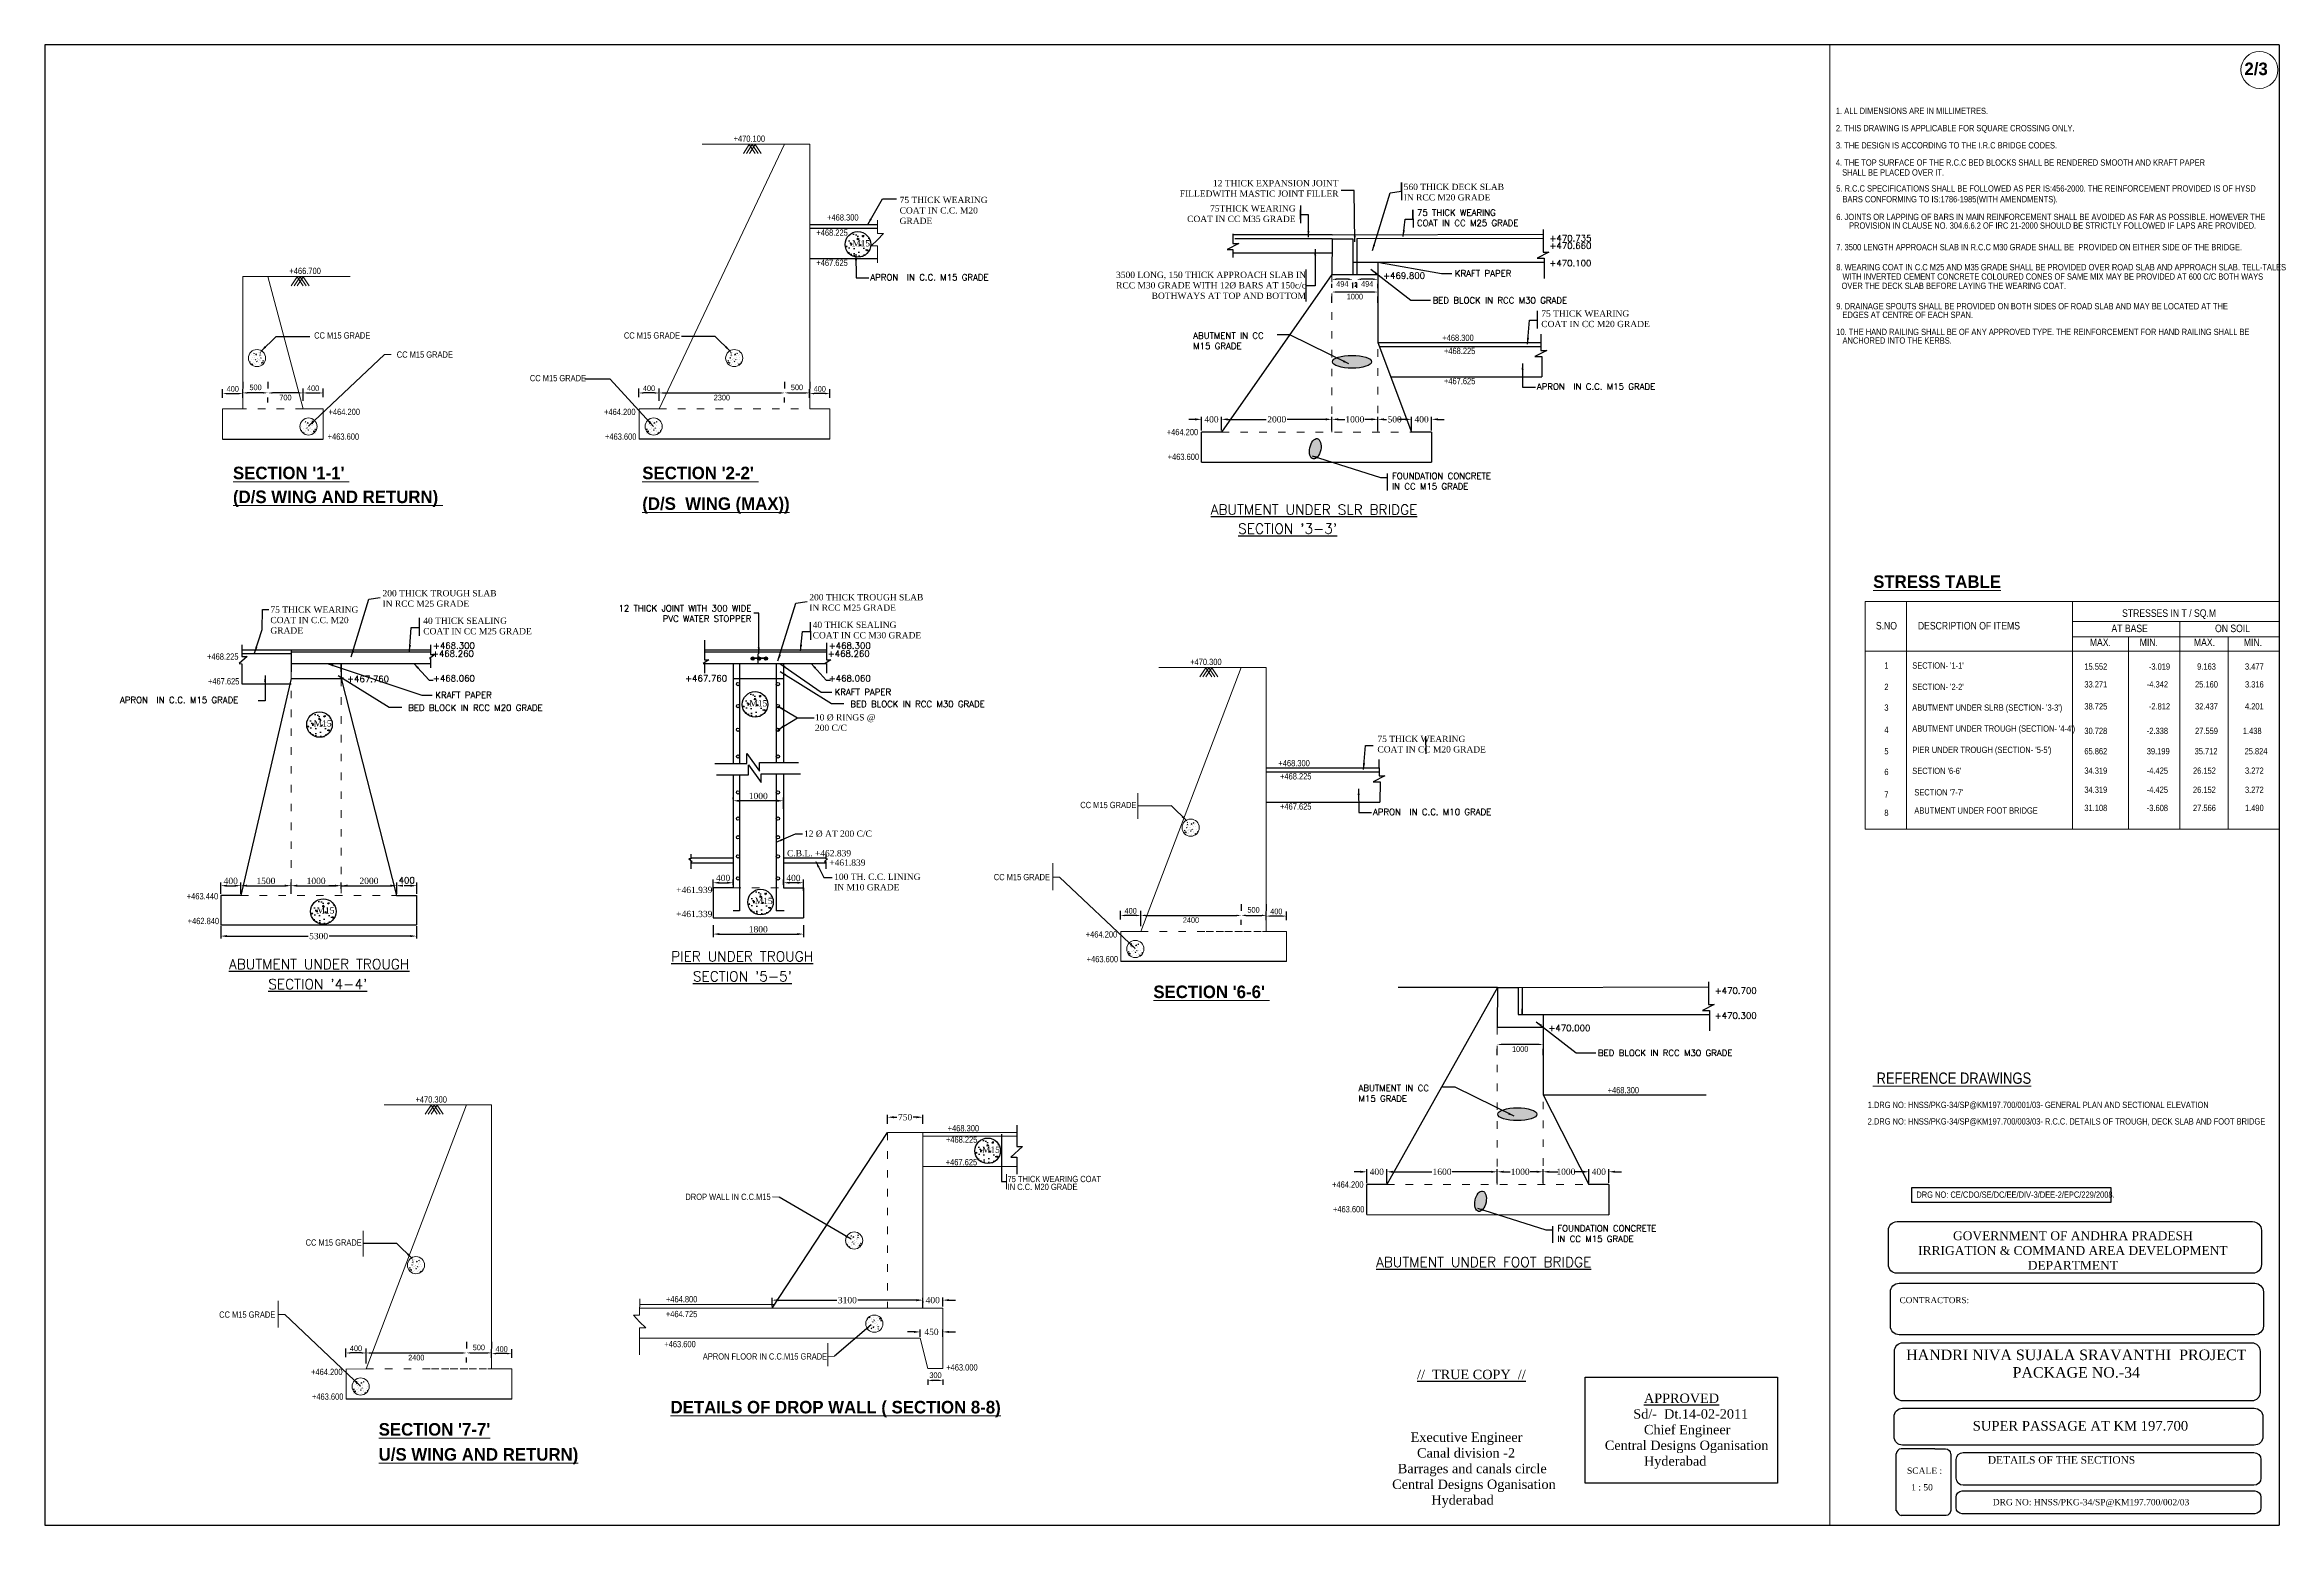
# Model space of a CAD drawing. Header units: millimetres. Extents: x 80 to 6605, y 46 to 2491.
# Drawn here: x 5551 to 6441, y 96 to 686 of the extents above; entities outside this region: 3.
import ezdxf
from ezdxf.enums import TextEntityAlignment as Align

# ---------------------------------------------------------------- set-up
doc = ezdxf.new("R2010")
doc.units = ezdxf.units.MM
doc.linetypes.add('ACAD_ISO03W100', pattern=[30, 12, -18])
for name, color, linetype in [('abutment', 2, 'Continuous'), ('MAIN', 7, 'Continuous'), ('SHEET', 3, 'Continuous'), ('STEEL', 5, 'Continuous'), ('TEXT_GENERAL', 4, 'Continuous')]:
    doc.layers.add(name, color=color, linetype=linetype)
doc.styles.add('ARIAL NARROW', font='ARIALN.TTF')
doc.styles.add('CITYBLUEPR', font='cityb___.ttf')
doc.styles.add('ROMANS', font='romans.shx', dxfattribs={"height": 2.5})
doc.styles.add('ROMANT', font='romant')
doc.styles.get("Standard").update_dxf_attribs({"font": 'times.ttf', "height": 2.5})
doc.styles.add('TIMES NEW ROMAN', font='times.ttf')
doc.styles.add('TNR_2.5', font='times.ttf', dxfattribs={"height": 2.5})
doc.dimstyles.new('ISO-25', dxfattribs={"dimtxt": 2.5, "dimasz": 2.5, "dimexe": 1.25, "dimexo": 0.625, "dimtad": 1, "dimlfac": 25, "dimtxsty": 'Standard', "dimcen": 2.5, "dimadec": 0, "dimazin": 0, "dimtfac": 1, "dimtmove": 0, "dimatfit": 3, "dimfxl": 1, "dimarcsym": 0})
doc.dimstyles.new('STANDARD$0', dxfattribs={"dimscale": 88.888889, "dimtxt": 0.02, "dimasz": 0.02, "dimexe": 0.1, "dimexo": 0.1, "dimgap": 0.09, "dimtad": 2, "dimtih": 1, "dimtoh": 1, "dimdec": 0, "dimzin": 1, "dimdsep": 46, "dimtxsty": 'Standard', "dimcen": 0.09, "dimadec": 0, "dimazin": 0, "dimtfac": 1, "dimtdec": 4, "dimtofl": 0, "dimtmove": 0, "dimatfit": 3, "dimfxl": 1, "dimtolj": 1, "dimtzin": 1, "dimarcsym": 0})
doc.dimstyles.new('STANDARD$7', dxfattribs={"dimtxt": 2, "dimasz": 2, "dimexe": 1.25, "dimexo": 0.625, "dimtad": 1, "dimdec": 0, "dimlfac": 0.5, "dimdsep": 46, "dimtxsty": 'Standard', "dimcen": 2.5, "dimadec": 0, "dimazin": 0, "dimtfac": 1, "dimtdec": 0, "dimtmove": 0, "dimatfit": 3, "dimfxl": 1, "dimtolj": 1, "dimtzin": 0, "dimarcsym": 0})
doc.dimstyles.new('STYLE_ESH', dxfattribs={"dimtxt": 2.5, "dimasz": 2.5, "dimexe": 1, "dimexo": 0.625, "dimtad": 0, "dimtih": 1, "dimtoh": 1, "dimdec": 0, "dimlfac": 100, "dimzin": 9, "dimdsep": 46, "dimtxsty": 'TNR_2.5', "dimcen": 2.5, "dimadec": 0, "dimazin": 2, "dimtfac": 1, "dimtdec": 0, "dimtofl": 0, "dimtmove": 2, "dimatfit": 3, "dimfxl": 1, "dimarcsym": 0})

msp = doc.modelspace()

# ---------------------------------------------------------------- texts
at = {"color": 0}
for s, height, style, p in [('+470.735', 2.5, 'ROMANS', (6150.12513, 607.28924)), ('+470.660', 2.5, 'ROMANS', (6150.12513, 604.31369)), ('+470.100', 2.5, 'ROMANS', (6150.10951, 597.3534)), ('APRON  IN C.C. M15 GRADE', 2.5, 'ROMANS', (5879.64041, 591.69831)), ('+469.800', 2.5, 'ROMANS', (6083.87623, 592.39612)), ('APRON  IN C.C. M15 GRADE', 2.5, 'ROMANS', (6145.10595, 548.19831)), ('%%UABUTMENT UNDER SLR BRIDGE', 4, 'ROMANT', (6015.21583, 498.40557)), ("%%USECTION '3-3'", 4, 'ROMANT', (6026.15395, 490.80152)), ('+468.300', 2.5, 'ROMANS', (5705.43439, 444.92659)), ('+468.300', 2.5, 'ROMANS', (5863.09917, 444.92659)), ('+468.260', 2.5, 'ROMANS', (5705.02933, 441.75434)), ('+468.260', 2.5, 'ROMANS', (5862.69411, 441.75434)), ('+467.760', 2.5, 'ROMANS', (5671.24025, 431.69947)), ('+468.060', 2.5, 'ROMANS', (5705.43439, 431.91002)), ('+467.760', 2.5, 'ROMANS', (5805.87943, 431.91002)), ('+468.060', 2.5, 'ROMANS', (5863.09917, 431.91002)), ('APRON  IN C.C. M15 GRADE', 2.5, 'ROMANS', (5580.80404, 423.2759)), ('APRON  IN C.C. M10 GRADE', 2.5, 'ROMANS', (6079.83492, 378.69839)), ('%%UABUTMENT UNDER TROUGH', 4, 'ROMANT', (5624.2173, 317.271)), ('%%UPIER UNDER TROUGH', 4, 'ROMANT', (5800.31511, 320.34618)), ("%%USECTION '4-4'", 4, 'ROMANT', (5639.87217, 309.31705)), ("%%USECTION '5-5'", 4, 'ROMANT', (5809.01753, 312.39222)), ('+470.700', 2.5, 'ROMANS', (6215.96965, 307.46177)), ('+470.000', 2.5, 'ROMANS', (6149.72075, 292.56865)), ('+470.300', 2.5, 'ROMANS', (6215.95403, 297.52593)), ('%%UABUTMENT UNDER FOOT BRIDGE', 4, 'ROMANT', (6081.06035, 198.5781))]:
    msp.add_text(s, height=height, dxfattribs=dict(at, style=style)).set_placement(p)
for s, height, p in [('SUPER PASSAGE AT KM 197.700', 3.85, (6318.71768, 133.39914)), ('1 : 50', 2.5, (6294.22115, 109.5727)), ('DRG NO: HNSS/PKG-34/SP@KM197.700/002/03', 2.5, (6326.69206, 103.66225))]:
    msp.add_text(s, height=height, dxfattribs=at).set_placement(p)
at = {"insert": (4393.83152, 1148.99127), "char_height": 2.5, "attachment_point": 1}
msp.add_mtext('\\A1;', dxfattribs=at)
at = {"color": 0, "char_height": 2.5}
for s, insert, width, attachment_point, style in [('75 THICK WEARING COAT IN C.C. M20 GRADE', (5891.31452, 625.04472), 42.7777778, 1, 'TNR_2.5'), ('{\\fTimes New Roman|b0|i0|c0|p18;12 THICK EXPANSION JOINT FILLEDWITH MASTIC JOINT FILLER}', (6066.13138, 631.73439), 70.7124, 3, 'ROMANS'), ('75THICK WEARING COAT IN CC M35 GRADE', (6049.03298, 621.66431), 43.1056637, 3, 'TIMES NEW ROMAN'), ('3500 LONG, 150 THICK APPROACH SLAB IN RCC M30 GRADE WITH 12%%C BARS AT 150c/c BOTHWAYS AT TOP AND BOTTOM', (6053.15872, 595.19975), 77.5949564, 3, 'TIMES NEW ROMAN'), ('{\\Fsimplex.shx|c0;KRAFT PAPER}', (6112.46554, 593.25058), 160.8961, 7, 'ROMANS'), ('{\\Fsimplex|c0;BED BLOCK} {\\Fsimplex|c0;IN RCC M30} {\\Fsimplex|c0;GRADE}', (6103.58894, 582.51528), 160.8961, 7, 'ROMANS'), ('75 THICK WEARING COAT IN C.C. M20 GRADE', (5640.70525, 461.81833), 42.7777778, 1, 'TNR_2.5'), ('{\\Fsimplex.shx|c0;12\\Fsimplex.shx|c1; THICK JOINT WITH 300 WIDE PVC WATER STOPPER}', (5832.2765, 462.34364), 57.4179079, 3, 'ROMANS'), ('{\\Fsimplex.shx|c0;KRAFT PAPER}', (5706.38696, 425.22663), 160.8961, 7, 'ROMANS'), ('{\\Fsimplex.shx|c0;KRAFT PAPER}', (5865.44581, 426.45032), 160.8961, 7, 'ROMANS'), ('{\\Fsimplex|c0;BED BLOCK} {\\Fsimplex|c0;IN RCC M30} {\\Fsimplex|c0;GRADE}', (6169.43346, 282.68782), 160.8961, 7, 'ROMANS')]:
    msp.add_mtext(s, dxfattribs=dict(at, insert=insert, width=width, attachment_point=attachment_point, style=style))
for s, insert, attachment_point, style in [('560 THICK DECK SLAB\\PIN RCC M20 GRADE', (6092.08181, 630.24392), 1, 'TIMES NEW ROMAN'), ('{\\Fsimplex.shx|c0;75 \\Fsimplex.shx|c1;THICK \\Fsimplex.shx|c0;WEAR\\Fsimplex.shx|c1;ING\\PCOAT IN CC M\\Fsimplex.shx|c0;25\\Fsimplex.shx|c1; GRADE}', (6097.36922, 620.02256), 1, 'ROMANS'), ('{\\Fsimplex.shx|c1;FOUNDATION CONCRETE\\PIN CC M1\\Fsimplex.shx|c0;5\\Fsimplex.shx|c1; GRADE}', (6087.40465, 515.06028), 1, 'ROMANS'), ('{\\fTimes New Roman|b0|i0|c0|p18;200 THICK TROUGH SLAB\\PIN RCC M25 GRADE}', (5685.36204, 468.33452), 1, 'ROMANS'), ('{\\fTimes New Roman|b0|i0|c0|p18;40 THICK SEALING\\PCOAT IN CC M25 GRADE}', (5701.58715, 457.36612), 1, 'ROMANS'), ('{\\Fsimplex.shx;BED BLOCK} {\\Fsimplex.shx;IN RCC M20} {\\Fsimplex.shx;GRADE}', (5695.57597, 420.16579), 7, 'ROMANS'), ('{\\Fsimplex|c0;BED BLOCK} {\\Fsimplex|c0;IN RCC M30} {\\Fsimplex|c0;GRADE}', (5871.67378, 421.64642), 7, 'ROMANS'), ('1000', (6156.67711, 236.53644), 5, 'TNR_2.5'), ('{\\Fsimplex.shx|c1;FOUNDATION CONCRETE\\PIN CC M1\\Fsimplex.shx|c0;5\\Fsimplex.shx|c1; GRADE}', (6153.24917, 215.23281), 1, 'ROMANS')]:
    msp.add_mtext(s, dxfattribs=dict(at, insert=insert, attachment_point=attachment_point, style=style))
at = {"color": 0}
for s, insert, char_height, width, attachment_point in [(' M15', (5879.55096, 607.77868), 2.5, 33.227, 3), (' M15', (5838.58967, 424.48597), 2.5, 33.227, 3), ('10 %%C RINGS @ 200 C/C', (5857.59665, 418.88224), 2.5, 29.4920068, 1), (' M15', (5665.11312, 416.46636), 2.5, 33.227, 3), ('12 %%C AT 200 C/C', (5853.21643, 372.52542), 2.5, 29.4920068, 1), ('C.B.L. +462.839', (5846.47837, 364.7346), 2.5, 26.0851, 1), (' +461.839', (5862.36746, 360.98782), 2.5, 26.0851, 1), ('+461.939', (5802.34077, 350.10755), 2.5, 26.0851, 1), ('100 TH. C.C. LINING IN M10 GRADE', (5865.23791, 355.35297), 2.5, 35, 1), (' M15', (5666.20623, 341.96121), 2.5, 33.227, 3), ('+461.339', (5802.34077, 340.52279), 2.5, 26.0851, 1), (' M15', (5840.77586, 345.71764), 2.5, 33.227, 3), (' M15', (5931.2439, 246.60645), 2.5, 33.227, 3), ('HANDRI NIVA SUJALA SRAVANTHI  PROJECT\\PPACKAGE NO.-34', (6359.9605, 165.70124), 4.2, 151.5, 2), ('SCALE :', (6292.53935, 118.697), 2.5, 25.272, 1)]:
    msp.add_mtext(s, dxfattribs=dict(at, insert=insert, char_height=char_height, width=width, attachment_point=attachment_point))
at = {"color": 0, "char_height": 2.5, "attachment_point": 1}
for s, insert in [('75 THICK WEARING\\PCOAT IN CC M20 GRADE', (6146.8763, 579.77932)), ('200 THICK TROUGH SLAB\\PIN RCC M25 GRADE', (5855.3401, 466.73452)), ('40 THICK SEALING\\PCOAT IN CC M30 GRADE', (5856.69038, 455.76612)), ('75 THICK WEARING\\PCOAT IN CC M20 GRADE', (6081.60527, 410.2794))]:
    msp.add_mtext(s, dxfattribs=dict(at, insert=insert))
at = {"color": 0, "ltscale": 6, "insert": (5695.00091, 352.7319), "char_height": 2.5, "attachment_point": 5, "style": 'ROMANS'}
msp.add_mtext('400', dxfattribs=at)
at = {"char_height": 3.75, "attachment_point": 1}
for s, insert, width in [('                       {\\L//  TRUE COPY  //}\\P                       \\P\\P\\P^I^IExecutive Engineer\\P                       Canal division -2\\P^I       Barrages and canals circle \\P                Central Designs Oganisation\\P                           Hyderabad', (6064.83319, 157.66953), 91.3235094), ('                           {\\LAPPROVED}\\P                        Sd/-  Dt.14-02-2011\\P                           Chief Engineer\\P                Central Designs Oganisation\\P                           Hyderabad', (6149.53549, 148.18268), 255)]:
    msp.add_mtext(s, dxfattribs=dict(at, insert=insert, width=width))
at = {"layer": 'abutment', "color": 0, "lineweight": 5, "style": 'ARIAL NARROW'}
for s, p in [('2. THIS DRAWING IS APPLICABLE FOR SQUARE CROSSING ONLY.', (6264.21886, 651.16668)), ('3. THE DESIGN IS ACCORDING TO THE I.R.C BRIDGE CODES.', (6264.21886, 644.30953)), ('4. THE TOP SURFACE OF THE R.C.C BED BLOCKS SHALL BE RENDERED SMOOTH AND KRAFT PAPER', (6264.21886, 637.45239)), ('   SHALL BE PLACED OVER IT.', (6264.21886, 633.51915)), ('5. R.C.C SPECIFICATIONS SHALL BE FOLLOWED AS PER IS:456-2000. THE REINFORCEMENT PROVIDED IS OF HYSD', (6264.35874, 627.12261)), ('   BARS CONFORMING TO IS:1786-1985(WITH AMENDMENTS).', (6264.35874, 622.84571)), ('6. JOINTS OR LAPPING OF BARS IN MAIN REINFORCEMENT SHALL BE AVOIDED AS FAR AS POSSIBLE. HOWEVER THE ', (6264.35874, 615.76986)), ('PROVISION IN CLAUSE NO. 304.6.6.2 OF IRC 21-2000 SHOULD BE STRICTLY FOLLOWED IF LAPS ARE PROVIDED.', (6269.46907, 612.34129)), ('7. 3500 LENGTH APPROACH SLAB IN R.C.C M30 GRADE SHALL BE  PROVIDED ON EITHER SIDE OF THE BRIDGE.', (6264.35874, 603.73452)), ('8. WEARING COAT IN C.C M25 AND M35 GRADE SHALL BE PROVIDED OVER ROAD SLAB AND APPROACH SLAB. TELL-TALES ', (6264.35874, 595.7556)), ('    OVER THE DECK SLAB BEFORE LAYING THE WEARING COAT.', (6263.15646, 588.35322)), ('   WITH INVERTED CEMENT CONCRETE COLOURED CONES OF SAME MIX MAY BE PROVIDED AT 600 C/C BOTH WAYS', (6264.35874, 592.02207)), ('9. DRAINAGE SPOUTS SHALL BE PROVIDED ON BOTH SIDES OF ROAD SLAB AND MAY BE LOCATED AT THE ', (6264.35874, 580.20226)), ('   EDGES AT CENTRE OF EACH SPAN.', (6264.35874, 576.77369)), ('10. THE HAND RAILING SHALL BE OF ANY APPROVED TYPE. THE REINFORCEMENT FOR HAND RAILING SHALL BE', (6264.35874, 569.96204)), ('   ANCHORED INTO THE KERBS.', (6264.35874, 566.53347))]:
    msp.add_text(s, height=2.5, dxfattribs=at).set_placement(p)
at = {"layer": 'MAIN', "color": 0, "linetype": 'Continuous', "lineweight": 9, "style": 'ARIAL NARROW'}
msp.add_text('1. ALL DIMENSIONS ARE IN MILLIMETRES.', height=2.5, dxfattribs=at).set_placement((6264.21886, 658.02382))
at = {"layer": 'MAIN', "color": 0, "lineweight": 9, "style": 'ARIAL NARROW'}
for s, height, p in [('S.NO', 3, (6280.1384, 452.64159)), ('DESCRIPTION OF ITEMS', 3, (6296.86773, 452.64159)), ('         AT BASE                            ON SOIL', 3, (6365.35131, 451.58312)), ('       STRESSES IN T / SQ.M', 3, (6371.5101, 457.66931)), ('MAX.            MIN.               MAX.            MIN.', 3, (6365.35131, 446.02616)), ('1', 2.5, (6283.51446, 437.03964)), ("SECTION- '1-1'", 2.5, (6294.62571, 437.03964)), ('15.552                    -3.019             9.163              3.477', 2.5, (6363.17811, 436.61406)), ('2', 2.5, (6283.51446, 428.50475)), ("SECTION- '2-2'", 2.5, (6294.62571, 428.50475)), ('33.271                   -4.342             25.160             3.316', 2.5, (6363.17811, 429.52537)), ('3', 2.5, (6283.51446, 420.25133)), ("ABUTMENT UNDER SLRB (SECTION- '3-3')", 2.5, (6294.62571, 420.25133)), ('38.725                    -2.812            32.437             4.201', 2.5, (6363.17811, 420.76084)), ('4', 2.5, (6283.51446, 411.40719)), ("ABUTMENT UNDER TROUGH (SECTION- '4-4')", 2.5, (6294.62571, 411.91843)), ('30.728                   -2.338             27.559            1.438', 2.5, (6363.17811, 410.98161)), ('5', 2.5, (6283.51446, 402.8723)), ("PIER UNDER TROUGH (SECTION- '5-5')", 2.5, (6294.62571, 403.41888)), ('65.862                   39.199            35.712             25.824', 2.5, (6363.17811, 402.88747)), ('6', 2.5, (6283.51446, 394.61887)), ("SECTION '6-6' ", 2.5, (6294.62571, 395.03676)), ('34.319                   -4.425            26.152              3.272', 2.5, (6363.17811, 395.12839)), ('7', 2.5, (6283.51446, 385.60517)), (" SECTION '7-7' ", 2.5, (6294.62571, 386.50187)), ('34.319                   -4.425            26.152              3.272', 2.5, (6363.17811, 387.5314)), ('31.108                   -3.608            27.566              1.490', 2.5, (6363.17811, 380.26931)), ('8', 2.5, (6283.51446, 378.34309)), (' ABUTMENT UNDER FOOT BRIDGE', 2.5, (6294.62571, 379.23979))]:
    msp.add_text(s, height=height, dxfattribs=at).set_placement(p)
at = {"layer": 'MAIN', "color": 0, "lineweight": 5, "style": 'ARIAL NARROW'}
for s, height, p in [('%%U REFERENCE DRAWINGS', 4.5, (6278.98056, 271.60947)), ('1.DRG NO: HNSS/PKG-34/SP@KM197.700/001/03- GENERAL PLAN AND SECTIONAL ELEVATION', 2.5, (6276.86737, 261.94689)), ('2.DRG NO: HNSS/PKG-34/SP@KM197.700/003/03- R.C.C. DETAILS OF TROUGH, DECK SLAB AND FOOT BRIDGE', 2.5, (6276.86737, 255.37166)), ('DRG NO: CE/CDO/SE/DC/EE/DIV-3/DEE-2/EPC/229/2008.', 2.5, (6296.25424, 226.18678))]:
    msp.add_text(s, height=height, dxfattribs=at).set_placement(p)
at = {"layer": 'SHEET', "color": 0}
for s, insert, char_height, width, attachment_point in [('GOVERNMENT OF ANDHRA PRADESH\\PIRRIGATION & COMMAND AREA DEVELOPMENT DEPARTMENT', (6358.59428, 205.15891), 3.53871, 136.012937, 5), ('CONTRACTORS:', (6289.5977, 185.37178), 2.4063228, 35.8252135, 4), ('\\pt108.285; DETAILS OF THE SECTIONS', (6323.60234, 123.22864), 3.0079035, 114.3593115, 1)]:
    msp.add_mtext(s, dxfattribs=dict(at, insert=insert, char_height=char_height, width=width, attachment_point=attachment_point))
at = {"layer": 'TEXT_GENERAL', "color": 0, "lineweight": 5, "style": 'ARIAL NARROW'}
msp.add_text('+458.705', height=0.25, dxfattribs=at).set_placement((6604.10728, 2491.0006), align=Align.MIDDLE)
at = {"layer": 'TEXT_GENERAL', "color": 0, "lineweight": 9}
for s, height, style, p in [('2/3', 5, 'CITYBLUEPR', (6426.92563, 673.53292)), ('+470.100', 2.5, 'ARIAL NARROW', (5825.19838, 646.95764)), ('+468.300', 2.5, 'ARIAL NARROW', (5862.44068, 615.58849)), ('+468.225', 2.5, 'ARIAL NARROW', (5858.16472, 609.52387)), ('+466.700', 2.5, 'ARIAL NARROW', (5648.29171, 594.25932)), ('+467.625', 2.5, 'ARIAL NARROW', (5858.16472, 597.52978)), ('12', 1.5, 'ROMANS', (6071.10635, 589.3332)), ('CC M15 GRADE', 2.5, 'ARIAL NARROW', (5658.12901, 568.55357)), ('CC M15 GRADE', 2.5, 'ARIAL NARROW', (5781.50506, 568.55357)), ('+468.300', 2.5, 'ARIAL NARROW', (6107.45271, 567.62701)), ('CC M15 GRADE', 2.5, 'ARIAL NARROW', (5691.03766, 560.93033)), ('+468.225', 2.5, 'ARIAL NARROW', (6108.10526, 562.37379)), ('CC M15 GRADE', 2.5, 'ARIAL NARROW', (5744.05458, 551.54428)), ('+467.625', 2.5, 'ARIAL NARROW', (6108.10526, 550.3797)), ('+464.200', 2.5, 'ARIAL NARROW', (5663.87405, 538.094)), ('+464.200', 2.5, 'ARIAL NARROW', (5773.6249, 538.08796)), ('+463.600', 2.5, 'ARIAL NARROW', (5663.52189, 528.24043)), ('+463.600', 2.5, 'ARIAL NARROW', (5773.97706, 528.23439)), ('+464.200', 2.5, 'ARIAL NARROW', (5997.71211, 530.05187)), ("%%USECTION '1-1' ", 5, 'CITYBLUEPR', (5625.81609, 512.51063)), ("%%USECTION '2-2' ", 5, 'CITYBLUEPR', (5788.83078, 512.51063)), ('+463.600', 2.5, 'ARIAL NARROW', (5998.06426, 520.1983)), ('%%U(D/S WING AND RETURN) ', 5, 'CITYBLUEPR', (5625.81609, 503.00445)), ('%%U(D/S  WING (MAX))', 5, 'CITYBLUEPR', (5788.83078, 500.29609)), ('%%USTRESS TABLE', 5, 'CITYBLUEPR', (6279.06157, 469.19736)), ('+468.225', 2.5, 'ARIAL NARROW', (5615.49064, 440.59336)), ('+470.300', 2.5, 'ARIAL NARROW', (6007.0406, 438.45669)), ('+467.625', 2.5, 'ARIAL NARROW', (5615.8428, 430.73979)), ('+468.300', 2.5, 'ARIAL NARROW', (6042.18168, 398.12708)), ('+468.225', 2.5, 'ARIAL NARROW', (6042.83423, 392.87386)), ('CC M15 GRADE', 2.5, 'ARIAL NARROW', (5963.2805, 381.44823)), ('+467.625', 2.5, 'ARIAL NARROW', (6042.83423, 380.87977)), ('+463.440', 2.5, 'ARIAL NARROW', (5607.41206, 345.0762)), ('CC M15 GRADE', 2.5, 'ARIAL NARROW', (5928.83183, 352.72824)), ('+462.840', 2.5, 'ARIAL NARROW', (5607.76422, 335.22263)), ('+464.200', 2.5, 'ARIAL NARROW', (5965.45826, 329.89192)), ('+463.600', 2.5, 'ARIAL NARROW', (5965.81042, 320.03835)), ("%%USECTION '6-6' ", 5, 'CITYBLUEPR', (5992.38324, 305.74774)), ('+468.300', 2.5, 'ARIAL NARROW', (6173.29723, 267.79954)), ('+470.300', 2.5, 'ARIAL NARROW', (5698.50062, 264.11443)), ('+468.300', 2.5, 'ARIAL NARROW', (5910.4593, 252.63587)), ('+464.200', 2.5, 'ARIAL NARROW', (6063.55662, 230.2244)), ('DROP WALL IN C.C.M15', 2.5, 'ARIAL NARROW', (5805.99359, 225.31344)), ('+463.600', 2.5, 'ARIAL NARROW', (6063.90878, 220.37083)), ('CC M15 GRADE', 2.5, 'ARIAL NARROW', (5654.74052, 207.10598)), ('+464.800', 2.5, 'ARIAL NARROW', (5798.24408, 184.50863)), ('CC M15 GRADE', 2.5, 'ARIAL NARROW', (5620.29185, 178.38599)), ('+464.725', 2.5, 'ARIAL NARROW', (5798.22191, 178.6262)), ('+463.600', 2.5, 'ARIAL NARROW', (5797.60128, 166.64159)), ('APRON FLOOR IN C.C.M15 GRADE', 2.5, 'ARIAL NARROW', (5812.94662, 161.72112)), ('+464.200', 2.5, 'ARIAL NARROW', (5656.91828, 155.54966)), ('+463.000', 2.5, 'ARIAL NARROW', (5909.87914, 157.35456)), ('+463.600', 2.5, 'ARIAL NARROW', (5657.27044, 145.69609)), ('%%UDETAILS OF DROP WALL ( SECTION 8-8)', 5, 'CITYBLUEPR', (5800.08419, 140.26197)), ("%%USECTION '7-7'", 5, 'CITYBLUEPR', (5683.84326, 131.40549)), ('%%UU/S WING AND RETURN)', 5, 'CITYBLUEPR', (5683.84326, 121.43771))]:
    msp.add_text(s, height=height, dxfattribs=dict(at, style=style)).set_placement(p)
at = {"layer": 'TEXT_GENERAL', "color": 0, "lineweight": 5, "style": 'ARIAL NARROW'}
for s, p in [('+468.225', (5909.75477, 250.60783)), ('+467.625', (5909.68655, 241.63574)), ('75 THICK WEARING COAT', (5934.29419, 234.92431)), ('IN C.C. M20 GRADE', (5934.35294, 231.77429))]:
    msp.add_text(s, height=2.5, dxfattribs=at).set_placement(p, align=Align.TOP_LEFT)
at = {"layer": 'TEXT_GENERAL', "color": 0, "lineweight": 9, "char_height": 2.5, "attachment_point": 1, "style": 'ROMANS'}
for insert in [(6008.24373, 570.98244), (6074.08824, 271.15497)]:
    msp.add_mtext('{\\Fsimplex.shx;ABUTMENT IN CC\\PM1}5{\\Fsimplex.shx; GRADE}', dxfattribs=dict(at, insert=insert))

# ---------------------------------------------------------------- blocks, each defined once
blk = doc.blocks.new('*D95')
at = {"layer": 'Defpoints', "color": 0, "transparency": 16777216}
for p in [(5902.55, 158.21), (5902.55, 153.4), (5908.51, 158.21)]:
    blk.add_point(p, dxfattribs=at)
at = {"layer": 'TEXT_GENERAL', "color": 0, "lineweight": -2, "transparency": 16777216}
for p, q in [((5902.55, 153.76), (5902.55, 151.62)), ((5906.74, 153.4), (5904.33, 153.4)), ((5908.51, 153.76), (5908.51, 151.62))]:
    blk.add_line(p, q, dxfattribs=at)
at = {"layer": 'TEXT_GENERAL', "color": 0, "transparency": 16777216}
for points in [[(5904.33, 153.7), (5904.33, 153.1), (5902.55, 153.4)], [(5906.74, 153.7), (5906.74, 153.1), (5908.51, 153.4)]]:
    blk.add_solid(points, dxfattribs=at)
at = {"layer": 'TEXT_GENERAL', "color": 0, "lineweight": 9, "transparency": 16777216, "insert": (5905.6, 155.46), "char_height": 2.222, "attachment_point": 5, "style": 'ARIAL NARROW'}
blk.add_mtext('\\A1;300', dxfattribs=at)
blk = doc.blocks.new('*D96')
at = {"color": 0, "lineweight": -2, "transparency": 16777216}
for p, q in [((5897.01, 172.73), (5894.51, 172.73)), ((5899.51, 170.83), (5899.51, 173.73)), ((5908.51, 170.83), (5908.51, 173.73)), ((5911.01, 172.73), (5913.51, 172.73))]:
    blk.add_line(p, q, dxfattribs=at)
at = {"color": 0, "transparency": 16777216}
for points in [[(5897.01, 173.15), (5897.01, 172.32), (5899.51, 172.73)], [(5911.01, 173.15), (5911.01, 172.32), (5908.51, 172.73)]]:
    blk.add_solid(points, dxfattribs=at)
at = {"layer": 'Defpoints', "color": 0, "transparency": 16777216}
for p in [(5899.51, 170.21), (5908.51, 172.73), (5908.51, 170.21)]:
    blk.add_point(p, dxfattribs=at)
at = {"color": 0, "transparency": 16777216, "insert": (5904.01, 172.73), "char_height": 2.5, "attachment_point": 5, "style": 'TNR_2.5'}
blk.add_mtext('450', dxfattribs=at)
blk = doc.blocks.new('*D97')
at = {"color": 0, "lineweight": -2, "transparency": 16777216}
for p, q in [((5898.01, 185.4), (5895.51, 185.4)), ((5900.51, 184.88), (5900.51, 184.4)), ((5908.51, 182.83), (5908.51, 186.4)), ((5911.01, 185.4), (5913.51, 185.4))]:
    blk.add_line(p, q, dxfattribs=at)
at = {"color": 0, "transparency": 16777216}
for points in [[(5898.01, 185.81), (5898.01, 184.98), (5900.51, 185.4)], [(5911.01, 185.81), (5911.01, 184.98), (5908.51, 185.4)]]:
    blk.add_solid(points, dxfattribs=at)
at = {"layer": 'Defpoints', "color": 0, "transparency": 16777216}
for p in [(5900.51, 185.51), (5908.51, 185.4), (5908.51, 182.21)]:
    blk.add_point(p, dxfattribs=at)
at = {"color": 0, "transparency": 16777216, "insert": (5904.51, 185.4), "char_height": 2.5, "attachment_point": 5, "style": 'TNR_2.5'}
blk.add_mtext('400', dxfattribs=at)
blk = doc.blocks.new('*D98')
at = {"color": 0, "lineweight": -2, "transparency": 16777216}
for p, q in [((5840.51, 182.83), (5840.51, 186.38)), ((5843.01, 185.38), (5866.34, 185.38)), ((5898.01, 185.38), (5874.69, 185.38)), ((5900.51, 182.4), (5900.51, 186.38))]:
    blk.add_line(p, q, dxfattribs=at)
at = {"color": 0, "transparency": 16777216}
for points in [[(5843.01, 185.8), (5843.01, 184.96), (5840.51, 185.38)], [(5898.01, 185.8), (5898.01, 184.96), (5900.51, 185.38)]]:
    blk.add_solid(points, dxfattribs=at)
at = {"layer": 'Defpoints', "color": 0, "transparency": 16777216}
for p in [(5840.51, 182.21), (5900.51, 185.38), (5900.51, 181.77)]:
    blk.add_point(p, dxfattribs=at)
at = {"color": 0, "transparency": 16777216, "insert": (5870.51, 185.38), "char_height": 2.5, "attachment_point": 5, "style": 'TNR_2.5'}
blk.add_mtext('3100', dxfattribs=at)
blk = doc.blocks.new('*D110')
at = {"color": 0, "lineweight": -2, "ltscale": 6, "transparency": 16777216}
for p, q in [((5620.92, 347.32), (5620.92, 351.79)), ((5623.42, 350.54), (5626.42, 350.54)), ((5628.92, 347.32), (5628.92, 351.79))]:
    blk.add_line(p, q, dxfattribs=at)
at = {"color": 0, "ltscale": 6, "transparency": 16777216}
for points in [[(5623.42, 350.96), (5623.42, 350.12), (5620.92, 350.54)], [(5626.42, 350.96), (5626.42, 350.12), (5628.92, 350.54)]]:
    blk.add_solid(points, dxfattribs=at)
at = {"layer": 'Defpoints', "color": 0, "ltscale": 6, "transparency": 16777216}
for p in [(5628.92, 350.54), (5620.92, 346.7), (5628.92, 346.7)]:
    blk.add_point(p, dxfattribs=at)
at = {"color": 0, "ltscale": 6, "transparency": 16777216, "insert": (5624.92, 352.44), "char_height": 2.5, "attachment_point": 5}
blk.add_mtext('400', dxfattribs=at)
blk = doc.blocks.new('*D111')
at = {"color": 0, "lineweight": -2, "ltscale": 6, "transparency": 16777216}
for p, q in [((5628.92, 347.32), (5628.92, 351.79)), ((5631.42, 350.54), (5646.42, 350.54)), ((5648.92, 349.25), (5648.92, 351.79))]:
    blk.add_line(p, q, dxfattribs=at)
at = {"color": 0, "ltscale": 6, "transparency": 16777216}
for points in [[(5631.42, 350.96), (5631.42, 350.12), (5628.92, 350.54)], [(5646.42, 350.96), (5646.42, 350.12), (5648.92, 350.54)]]:
    blk.add_solid(points, dxfattribs=at)
at = {"layer": 'Defpoints', "color": 0, "ltscale": 6, "transparency": 16777216}
for p in [(5648.92, 350.54), (5648.92, 348.62), (5628.92, 346.7)]:
    blk.add_point(p, dxfattribs=at)
at = {"color": 0, "ltscale": 6, "transparency": 16777216, "insert": (5638.92, 352.44), "char_height": 2.5, "attachment_point": 5}
blk.add_mtext('1500', dxfattribs=at)
blk = doc.blocks.new('*D112')
at = {"color": 0, "lineweight": -2, "ltscale": 6, "transparency": 16777216}
for p, q in [((5668.92, 351.04), (5668.92, 351.79)), ((5671.42, 350.54), (5688.5, 350.54)), ((5691, 351.17), (5691, 351.79))]:
    blk.add_line(p, q, dxfattribs=at)
at = {"color": 0, "ltscale": 6, "transparency": 16777216}
for points in [[(5671.42, 350.96), (5671.42, 350.12), (5668.92, 350.54)], [(5688.5, 350.96), (5688.5, 350.12), (5691, 350.54)]]:
    blk.add_solid(points, dxfattribs=at)
at = {"layer": 'Defpoints', "color": 0, "ltscale": 6, "transparency": 16777216}
for p in [(5668.92, 350.42), (5691, 350.54), (5691, 350.54)]:
    blk.add_point(p, dxfattribs=at)
at = {"color": 0, "ltscale": 6, "transparency": 16777216, "insert": (5679.96, 352.44), "char_height": 2.5, "attachment_point": 5}
blk.add_mtext('2000', dxfattribs=at)
blk = doc.blocks.new('*D136')
at = {"layer": 'Defpoints', "color": 0, "transparency": 16777216}
for p in [(5629.69, 546.91), (5629.69, 546.91), (5639.69, 546.91)]:
    blk.add_point(p, dxfattribs=at)
at = {"layer": 'TEXT_GENERAL', "color": 0, "lineweight": -2, "transparency": 16777216}
for p, q in [((5629.69, 551.36), (5629.69, 548.69)), ((5637.92, 546.91), (5631.47, 546.91)), ((5639.69, 551.36), (5639.69, 548.69))]:
    blk.add_line(p, q, dxfattribs=at)
at = {"layer": 'TEXT_GENERAL', "color": 0, "transparency": 16777216}
for points in [[(5631.47, 547.21), (5631.47, 546.62), (5629.69, 546.91)], [(5637.92, 547.21), (5637.92, 546.62), (5639.69, 546.91)]]:
    blk.add_solid(points, dxfattribs=at)
at = {"layer": 'TEXT_GENERAL', "color": 0, "lineweight": 9, "transparency": 16777216, "insert": (5634.79, 549.1), "char_height": 2.222, "attachment_point": 5, "style": 'ARIAL NARROW'}
blk.add_mtext('\\A1;500', dxfattribs=at)
blk = doc.blocks.new('*D134')
at = {"layer": 'Defpoints', "color": 0, "transparency": 16777216}
for p in [(5661.74, 546.88), (5653.7, 540.78), (5661.74, 540.78)]:
    blk.add_point(p, dxfattribs=at)
at = {"layer": 'TEXT_GENERAL', "color": 0, "lineweight": -2, "transparency": 16777216}
for p, q in [((5653.7, 545.22), (5653.7, 548.66)), ((5655.47, 546.88), (5659.97, 546.88)), ((5661.74, 545.22), (5661.74, 548.66))]:
    blk.add_line(p, q, dxfattribs=at)
at = {"layer": 'TEXT_GENERAL', "color": 0, "transparency": 16777216}
for points in [[(5655.47, 547.18), (5655.47, 546.59), (5653.7, 546.88)], [(5659.97, 547.18), (5659.97, 546.59), (5661.74, 546.88)]]:
    blk.add_solid(points, dxfattribs=at)
at = {"layer": 'TEXT_GENERAL', "color": 0, "lineweight": 9, "transparency": 16777216, "insert": (5657.72, 548.73), "char_height": 2.222, "attachment_point": 5, "style": 'ARIAL NARROW'}
blk.add_mtext('\\A1;400', dxfattribs=at)
blk = doc.blocks.new('*D133')
at = {"layer": 'Defpoints', "color": 0, "transparency": 16777216}
for p in [(5639.71, 547.54), (5639.71, 546.88), (5653.7, 548.18)]:
    blk.add_point(p, dxfattribs=at)
at = {"layer": 'TEXT_GENERAL', "color": 0, "lineweight": -2, "transparency": 16777216}
for p, q in [((5639.71, 543.09), (5639.71, 545.11)), ((5651.92, 546.88), (5641.49, 546.88)), ((5653.7, 543.74), (5653.7, 545.11))]:
    blk.add_line(p, q, dxfattribs=at)
at = {"layer": 'TEXT_GENERAL', "color": 0, "transparency": 16777216}
for points in [[(5641.49, 547.18), (5641.49, 546.59), (5639.71, 546.88)], [(5651.92, 547.18), (5651.92, 546.59), (5653.7, 546.88)]]:
    blk.add_solid(points, dxfattribs=at)
at = {"layer": 'TEXT_GENERAL', "color": 0, "lineweight": 9, "transparency": 16777216, "insert": (5646.7, 545.04), "char_height": 2.222, "attachment_point": 5, "style": 'ARIAL NARROW'}
blk.add_mtext('\\A1;700', dxfattribs=at)
blk = doc.blocks.new('*D135')
at = {"layer": 'Defpoints', "color": 0, "transparency": 16777216}
for p in [(5629.74, 546.63), (5621.69, 540.52), (5629.74, 540.52)]:
    blk.add_point(p, dxfattribs=at)
at = {"layer": 'TEXT_GENERAL', "color": 0, "lineweight": -2, "transparency": 16777216}
for p, q in [((5621.69, 544.97), (5621.69, 548.41)), ((5623.47, 546.63), (5627.97, 546.63)), ((5629.74, 544.97), (5629.74, 548.41))]:
    blk.add_line(p, q, dxfattribs=at)
at = {"layer": 'TEXT_GENERAL', "color": 0, "transparency": 16777216}
for points in [[(5623.47, 546.93), (5623.47, 546.33), (5621.69, 546.63)], [(5627.97, 546.93), (5627.97, 546.33), (5629.74, 546.63)]]:
    blk.add_solid(points, dxfattribs=at)
at = {"layer": 'TEXT_GENERAL', "color": 0, "lineweight": 9, "transparency": 16777216, "insert": (5625.72, 548.47), "char_height": 2.222, "attachment_point": 5, "style": 'ARIAL NARROW'}
blk.add_mtext('\\A1;400', dxfattribs=at)
blk = doc.blocks.new('*D138')
at = {"layer": 'Defpoints', "color": 0, "transparency": 16777216}
for p in [(5787.48, 546.88), (5787.48, 540.77), (5795.53, 540.77)]:
    blk.add_point(p, dxfattribs=at)
at = {"layer": 'TEXT_GENERAL', "color": 0, "lineweight": -2, "transparency": 16777216}
for p, q in [((5787.48, 545.21), (5787.48, 548.65)), ((5793.75, 546.88), (5789.26, 546.88)), ((5795.53, 545.21), (5795.53, 548.65))]:
    blk.add_line(p, q, dxfattribs=at)
at = {"layer": 'TEXT_GENERAL', "color": 0, "transparency": 16777216}
for points in [[(5789.26, 547.17), (5789.26, 546.58), (5787.48, 546.88)], [(5793.75, 547.17), (5793.75, 546.58), (5795.53, 546.88)]]:
    blk.add_solid(points, dxfattribs=at)
at = {"layer": 'TEXT_GENERAL', "color": 0, "lineweight": 9, "transparency": 16777216, "insert": (5791.51, 548.72), "char_height": 2.222, "attachment_point": 5, "style": 'ARIAL NARROW'}
blk.add_mtext('\\A1;400', dxfattribs=at)
blk = doc.blocks.new('*D139')
at = {"layer": 'Defpoints', "color": 0, "transparency": 16777216}
for p in [(5795.53, 548.18), (5845.52, 547.54), (5845.52, 546.88)]:
    blk.add_point(p, dxfattribs=at)
at = {"layer": 'TEXT_GENERAL', "color": 0, "lineweight": -2, "transparency": 16777216}
for p, q in [((5795.53, 543.74), (5795.53, 545.1)), ((5797.31, 546.88), (5843.74, 546.88)), ((5845.52, 543.09), (5845.52, 545.1))]:
    blk.add_line(p, q, dxfattribs=at)
at = {"layer": 'TEXT_GENERAL', "color": 0, "transparency": 16777216}
for points in [[(5797.31, 547.17), (5797.31, 546.58), (5795.53, 546.88)], [(5843.74, 547.17), (5843.74, 546.58), (5845.52, 546.88)]]:
    blk.add_solid(points, dxfattribs=at)
at = {"layer": 'TEXT_GENERAL', "color": 0, "lineweight": 9, "transparency": 16777216, "insert": (5820.52, 545.03), "char_height": 2.222, "attachment_point": 5, "style": 'ARIAL NARROW'}
blk.add_mtext('\\A1;2300', dxfattribs=at)
blk = doc.blocks.new('*D140')
at = {"layer": 'Defpoints', "color": 0, "transparency": 16777216}
for p in [(5855.48, 546.63), (5855.48, 540.52), (5863.53, 540.52)]:
    blk.add_point(p, dxfattribs=at)
at = {"layer": 'TEXT_GENERAL', "color": 0, "lineweight": -2, "transparency": 16777216}
for p, q in [((5855.48, 544.97), (5855.48, 548.41)), ((5861.75, 546.63), (5857.26, 546.63)), ((5863.53, 544.97), (5863.53, 548.41))]:
    blk.add_line(p, q, dxfattribs=at)
at = {"layer": 'TEXT_GENERAL', "color": 0, "transparency": 16777216}
for points in [[(5857.26, 546.93), (5857.26, 546.33), (5855.48, 546.63)], [(5861.75, 546.93), (5861.75, 546.33), (5863.53, 546.63)]]:
    blk.add_solid(points, dxfattribs=at)
at = {"layer": 'TEXT_GENERAL', "color": 0, "lineweight": 9, "transparency": 16777216, "insert": (5859.51, 548.47), "char_height": 2.222, "attachment_point": 5, "style": 'ARIAL NARROW'}
blk.add_mtext('\\A1;400', dxfattribs=at)
blk = doc.blocks.new('*D137')
at = {"layer": 'Defpoints', "color": 0, "transparency": 16777216}
for p in [(5845.53, 546.91), (5855.53, 546.91), (5855.53, 546.91)]:
    blk.add_point(p, dxfattribs=at)
at = {"layer": 'TEXT_GENERAL', "color": 0, "lineweight": -2, "transparency": 16777216}
for p, q in [((5845.53, 551.36), (5845.53, 548.69)), ((5847.31, 546.91), (5853.75, 546.91)), ((5855.53, 551.36), (5855.53, 548.69))]:
    blk.add_line(p, q, dxfattribs=at)
at = {"layer": 'TEXT_GENERAL', "color": 0, "transparency": 16777216}
for points in [[(5847.31, 547.21), (5847.31, 546.62), (5845.53, 546.91)], [(5853.75, 547.21), (5853.75, 546.62), (5855.53, 546.91)]]:
    blk.add_solid(points, dxfattribs=at)
at = {"layer": 'TEXT_GENERAL', "color": 0, "lineweight": 9, "transparency": 16777216, "insert": (5850.43, 549.1), "char_height": 2.222, "attachment_point": 5, "style": 'ARIAL NARROW'}
blk.add_mtext('\\A1;500', dxfattribs=at)
blk = doc.blocks.new('*D143')
at = {"layer": 'Defpoints', "color": 0, "transparency": 16777216}
for p in [(6073.35, 593.18), (6073.35, 592.17), (6081.74, 593.08)]:
    blk.add_point(p, dxfattribs=at)
at = {"layer": 'TEXT_GENERAL', "color": 0, "lineweight": -2, "transparency": 16777216}
for p, q in [((6073.35, 588.74), (6073.35, 590.39)), ((6079.96, 592.17), (6075.13, 592.17)), ((6081.74, 588.64), (6081.74, 590.39))]:
    blk.add_line(p, q, dxfattribs=at)
at = {"layer": 'TEXT_GENERAL', "color": 0, "transparency": 16777216}
for points in [[(6075.13, 592.47), (6075.13, 591.88), (6073.35, 592.17)], [(6079.96, 592.47), (6079.96, 591.88), (6081.74, 592.17)]]:
    blk.add_solid(points, dxfattribs=at)
at = {"layer": 'TEXT_GENERAL', "color": 0, "lineweight": 9, "transparency": 16777216, "insert": (6077.54, 590.33), "char_height": 2.222, "attachment_point": 5, "style": 'ARIAL NARROW'}
blk.add_mtext('\\A1;494', dxfattribs=at)
blk = doc.blocks.new('*D142')
at = {"layer": 'Defpoints', "color": 0, "transparency": 16777216}
for p in [(6063.46, 593.18), (6063.46, 592.17), (6071.85, 593.08)]:
    blk.add_point(p, dxfattribs=at)
at = {"layer": 'TEXT_GENERAL', "color": 0, "lineweight": -2, "transparency": 16777216}
for p, q in [((6063.46, 588.74), (6063.46, 590.39)), ((6070.07, 592.17), (6065.24, 592.17)), ((6071.85, 588.64), (6071.85, 590.39))]:
    blk.add_line(p, q, dxfattribs=at)
at = {"layer": 'TEXT_GENERAL', "color": 0, "transparency": 16777216}
for points in [[(6065.24, 592.47), (6065.24, 591.88), (6063.46, 592.17)], [(6070.07, 592.47), (6070.07, 591.88), (6071.85, 592.17)]]:
    blk.add_solid(points, dxfattribs=at)
at = {"layer": 'TEXT_GENERAL', "color": 0, "lineweight": 9, "transparency": 16777216, "insert": (6067.65, 590.33), "char_height": 2.222, "attachment_point": 5, "style": 'ARIAL NARROW'}
blk.add_mtext('\\A1;494', dxfattribs=at)
blk = doc.blocks.new('*D141')
at = {"layer": 'Defpoints', "color": 0, "transparency": 16777216}
for p in [(6063.52, 587.24), (6063.52, 587.1), (6081.74, 587.24)]:
    blk.add_point(p, dxfattribs=at)
at = {"layer": 'TEXT_GENERAL', "color": 0, "lineweight": -2, "transparency": 16777216}
for p, q in [((6063.52, 582.79), (6063.52, 585.32)), ((6079.96, 587.1), (6065.29, 587.1)), ((6081.74, 582.79), (6081.74, 585.32))]:
    blk.add_line(p, q, dxfattribs=at)
at = {"layer": 'TEXT_GENERAL', "color": 0, "transparency": 16777216}
for points in [[(6065.29, 587.4), (6065.29, 586.8), (6063.52, 587.1)], [(6079.96, 587.4), (6079.96, 586.8), (6081.74, 587.1)]]:
    blk.add_solid(points, dxfattribs=at)
at = {"layer": 'TEXT_GENERAL', "color": 0, "lineweight": 9, "transparency": 16777216, "insert": (6072.63, 585.26), "char_height": 2.222, "attachment_point": 5, "style": 'ARIAL NARROW'}
blk.add_mtext('\\A1;1000', dxfattribs=at)
blk = doc.blocks.new('*D145')
at = {"color": 0, "lineweight": -2, "ltscale": 6, "transparency": 16777216}
for p, q in [((5817.02, 334.86), (5817.02, 330.01)), ((5819.52, 331.26), (5850.52, 331.26)), ((5853.02, 334.86), (5853.02, 330.01))]:
    blk.add_line(p, q, dxfattribs=at)
at = {"color": 0, "ltscale": 6, "transparency": 16777216}
for points in [[(5819.52, 331.68), (5819.52, 330.85), (5817.02, 331.26)], [(5850.52, 331.68), (5850.52, 330.85), (5853.02, 331.26)]]:
    blk.add_solid(points, dxfattribs=at)
at = {"layer": 'Defpoints', "color": 0, "ltscale": 6, "transparency": 16777216}
for p in [(5817.02, 335.49), (5853.02, 335.49), (5853.02, 331.26)]:
    blk.add_point(p, dxfattribs=at)
at = {"color": 0, "ltscale": 6, "transparency": 16777216, "insert": (5835.02, 333.16), "char_height": 2.5, "attachment_point": 5}
blk.add_mtext('1800', dxfattribs=at)
blk = doc.blocks.new('*D146')
at = {"color": 0, "lineweight": -2, "ltscale": 6, "transparency": 16777216}
for p, q in [((5845.02, 350.82), (5845.02, 352.96)), ((5850.52, 351.71), (5847.52, 351.71)), ((5853.02, 348.5), (5853.02, 352.96))]:
    blk.add_line(p, q, dxfattribs=at)
at = {"color": 0, "ltscale": 6, "transparency": 16777216}
for points in [[(5847.52, 352.13), (5847.52, 351.3), (5845.02, 351.71)], [(5850.52, 352.13), (5850.52, 351.3), (5853.02, 351.71)]]:
    blk.add_solid(points, dxfattribs=at)
at = {"layer": 'Defpoints', "color": 0, "ltscale": 6, "transparency": 16777216}
for p in [(5845.02, 351.71), (5845.02, 350.2), (5853.02, 347.87)]:
    blk.add_point(p, dxfattribs=at)
at = {"color": 0, "ltscale": 6, "transparency": 16777216, "insert": (5849.02, 353.61), "char_height": 2.5, "attachment_point": 5}
blk.add_mtext('400', dxfattribs=at)
blk = doc.blocks.new('*D144')
at = {"color": 0, "lineweight": -2, "ltscale": 6, "transparency": 16777216}
for p, q in [((5817.02, 348.5), (5817.02, 352.96)), ((5819.52, 351.71), (5822.52, 351.71)), ((5825.02, 350.82), (5825.02, 352.96))]:
    blk.add_line(p, q, dxfattribs=at)
at = {"color": 0, "ltscale": 6, "transparency": 16777216}
for points in [[(5819.52, 352.13), (5819.52, 351.3), (5817.02, 351.71)], [(5822.52, 352.13), (5822.52, 351.3), (5825.02, 351.71)]]:
    blk.add_solid(points, dxfattribs=at)
at = {"layer": 'Defpoints', "color": 0, "ltscale": 6, "transparency": 16777216}
for p in [(5817.02, 347.87), (5825.02, 351.71), (5825.02, 350.2)]:
    blk.add_point(p, dxfattribs=at)
at = {"color": 0, "ltscale": 6, "transparency": 16777216, "insert": (5821.02, 353.61), "char_height": 2.5, "attachment_point": 5}
blk.add_mtext('400', dxfattribs=at)
blk = doc.blocks.new('*D147')
at = {"color": 0, "lineweight": -2, "ltscale": 6, "transparency": 16777216}
for p, q in [((5825.02, 385), (5825.02, 385.63)), ((5842.52, 384.38), (5827.52, 384.38)), ((5845.02, 381.16), (5845.02, 385.63))]:
    blk.add_line(p, q, dxfattribs=at)
at = {"color": 0, "ltscale": 6, "transparency": 16777216}
for points in [[(5827.52, 384.79), (5827.52, 383.96), (5825.02, 384.38)], [(5842.52, 384.79), (5842.52, 383.96), (5845.02, 384.38)]]:
    blk.add_solid(points, dxfattribs=at)
at = {"layer": 'Defpoints', "color": 0, "ltscale": 6, "transparency": 16777216}
for p in [(5825.02, 384.38), (5825.02, 384.38), (5845.02, 380.54)]:
    blk.add_point(p, dxfattribs=at)
at = {"color": 0, "ltscale": 6, "transparency": 16777216, "insert": (5835.02, 386.27), "char_height": 2.5, "attachment_point": 5}
blk.add_mtext('1000', dxfattribs=at)
blk = doc.blocks.new('*D148')
at = {"color": 0, "lineweight": -2, "transparency": 16777216}
for p, q in [((5620.92, 334.35), (5620.92, 329.46)), ((5623.42, 330.46), (5655.76, 330.46)), ((5696.42, 330.46), (5664.08, 330.46)), ((5698.92, 334.35), (5698.92, 329.46))]:
    blk.add_line(p, q, dxfattribs=at)
at = {"color": 0, "transparency": 16777216}
for points in [[(5623.42, 330.88), (5623.42, 330.04), (5620.92, 330.46)], [(5696.42, 330.88), (5696.42, 330.04), (5698.92, 330.46)]]:
    blk.add_solid(points, dxfattribs=at)
at = {"layer": 'Defpoints', "color": 0, "transparency": 16777216}
for p in [(5620.92, 334.97), (5698.92, 334.97), (5698.92, 330.46)]:
    blk.add_point(p, dxfattribs=at)
at = {"color": 0, "transparency": 16777216, "insert": (5659.92, 330.46), "char_height": 2.5, "attachment_point": 5, "style": 'TNR_2.5'}
blk.add_mtext('5300', dxfattribs=at)
blk = doc.blocks.new('*D152')
at = {"layer": 'Defpoints', "color": 0, "transparency": 16777216}
for p in [(6027.36, 338.71), (6037.36, 338.71), (6037.36, 338.71)]:
    blk.add_point(p, dxfattribs=at)
at = {"layer": 'TEXT_GENERAL', "color": 0, "lineweight": -2, "transparency": 16777216}
for p, q in [((6027.36, 343.16), (6027.36, 340.49)), ((6029.14, 338.71), (6035.59, 338.71)), ((6037.36, 343.16), (6037.36, 340.49))]:
    blk.add_line(p, q, dxfattribs=at)
at = {"layer": 'TEXT_GENERAL', "color": 0, "transparency": 16777216}
for points in [[(6029.14, 339.01), (6029.14, 338.42), (6027.36, 338.71)], [(6035.59, 339.01), (6035.59, 338.42), (6037.36, 338.71)]]:
    blk.add_solid(points, dxfattribs=at)
at = {"layer": 'TEXT_GENERAL', "color": 0, "lineweight": 9, "transparency": 16777216, "insert": (6032.27, 340.89), "char_height": 2.222, "attachment_point": 5, "style": 'ARIAL NARROW'}
blk.add_mtext('\\A1;500', dxfattribs=at)
blk = doc.blocks.new('*D151')
at = {"layer": 'Defpoints', "color": 0, "transparency": 16777216}
for p in [(6037.32, 338.43), (6037.32, 332.32), (6045.36, 332.32)]:
    blk.add_point(p, dxfattribs=at)
at = {"layer": 'TEXT_GENERAL', "color": 0, "lineweight": -2, "transparency": 16777216}
for p, q in [((6037.32, 336.77), (6037.32, 340.21)), ((6043.59, 338.43), (6039.09, 338.43)), ((6045.36, 336.77), (6045.36, 340.21))]:
    blk.add_line(p, q, dxfattribs=at)
at = {"layer": 'TEXT_GENERAL', "color": 0, "transparency": 16777216}
for points in [[(6039.09, 338.72), (6039.09, 338.13), (6037.32, 338.43)], [(6043.59, 338.72), (6043.59, 338.13), (6045.36, 338.43)]]:
    blk.add_solid(points, dxfattribs=at)
at = {"layer": 'TEXT_GENERAL', "color": 0, "lineweight": 9, "transparency": 16777216, "insert": (6041.34, 340.27), "char_height": 2.222, "attachment_point": 5, "style": 'ARIAL NARROW'}
blk.add_mtext('\\A1;400', dxfattribs=at)
blk = doc.blocks.new('*D150')
at = {"layer": 'Defpoints', "color": 0, "transparency": 16777216}
for p in [(5987.36, 338.88), (6027.35, 339.34), (6027.35, 338.68)]:
    blk.add_point(p, dxfattribs=at)
at = {"layer": 'TEXT_GENERAL', "color": 0, "lineweight": -2, "transparency": 16777216}
for p, q in [((5989.14, 338.68), (6025.57, 338.68)), ((5987.36, 334.44), (5987.36, 336.9)), ((6027.35, 334.89), (6027.35, 336.9))]:
    blk.add_line(p, q, dxfattribs=at)
at = {"layer": 'TEXT_GENERAL', "color": 0, "transparency": 16777216}
for points in [[(5989.14, 338.98), (5989.14, 338.39), (5987.36, 338.68)], [(6025.57, 338.98), (6025.57, 338.39), (6027.35, 338.68)]]:
    blk.add_solid(points, dxfattribs=at)
at = {"layer": 'TEXT_GENERAL', "color": 0, "lineweight": 9, "transparency": 16777216, "insert": (6007.36, 336.84), "char_height": 2.222, "attachment_point": 5, "style": 'ARIAL NARROW'}
blk.add_mtext('\\A1;2400', dxfattribs=at)
blk = doc.blocks.new('*D149')
at = {"layer": 'Defpoints', "color": 0, "transparency": 16777216}
for p in [(5979.32, 338.68), (5979.32, 332.57), (5987.36, 332.57)]:
    blk.add_point(p, dxfattribs=at)
at = {"layer": 'TEXT_GENERAL', "color": 0, "lineweight": -2, "transparency": 16777216}
for p, q in [((5979.32, 337.02), (5979.32, 340.46)), ((5985.59, 338.68), (5981.09, 338.68)), ((5987.36, 337.02), (5987.36, 340.46))]:
    blk.add_line(p, q, dxfattribs=at)
at = {"layer": 'TEXT_GENERAL', "color": 0, "transparency": 16777216}
for points in [[(5981.09, 338.98), (5981.09, 338.38), (5979.32, 338.68)], [(5985.59, 338.98), (5985.59, 338.38), (5987.36, 338.68)]]:
    blk.add_solid(points, dxfattribs=at)
at = {"layer": 'TEXT_GENERAL', "color": 0, "lineweight": 9, "transparency": 16777216, "insert": (5983.34, 340.53), "char_height": 2.222, "attachment_point": 5, "style": 'ARIAL NARROW'}
blk.add_mtext('\\A1;400', dxfattribs=at)
blk = doc.blocks.new('*D153')
at = {"color": 0, "lineweight": -2, "transparency": 16777216}
for p, q in [((5886.51, 255.59), (5886.51, 259.29)), ((5889.01, 258.29), (5890.25, 258.29)), ((5898.01, 258.29), (5896.77, 258.29)), ((5900.51, 255.59), (5900.51, 259.29))]:
    blk.add_line(p, q, dxfattribs=at)
at = {"color": 0, "transparency": 16777216}
for points in [[(5889.01, 258.7), (5889.01, 257.87), (5886.51, 258.29)], [(5898.01, 258.7), (5898.01, 257.87), (5900.51, 258.29)]]:
    blk.add_solid(points, dxfattribs=at)
at = {"layer": 'Defpoints', "color": 0, "transparency": 16777216}
for p in [(5900.51, 258.29), (5886.51, 254.96), (5900.51, 254.96)]:
    blk.add_point(p, dxfattribs=at)
at = {"color": 0, "transparency": 16777216, "insert": (5893.51, 258.29), "char_height": 2.5, "attachment_point": 5, "style": 'TNR_2.5'}
blk.add_mtext('750', dxfattribs=at)
blk = doc.blocks.new('*D248')
at = {"color": 0, "lineweight": -2, "transparency": 16777216}
for p, q in [((6009.02, 536.36), (6006.52, 536.36)), ((6011.52, 531.9), (6011.52, 537.36)), ((6019.52, 531.9), (6019.52, 537.36)), ((6022.02, 536.36), (6024.52, 536.36))]:
    blk.add_line(p, q, dxfattribs=at)
at = {"color": 0, "transparency": 16777216}
for points in [[(6009.02, 536.78), (6009.02, 535.95), (6011.52, 536.36)], [(6022.02, 536.78), (6022.02, 535.95), (6019.52, 536.36)]]:
    blk.add_solid(points, dxfattribs=at)
at = {"layer": 'Defpoints', "color": 0, "transparency": 16777216}
for p in [(6019.52, 536.36), (6011.52, 531.27), (6019.52, 531.27)]:
    blk.add_point(p, dxfattribs=at)
at = {"color": 0, "transparency": 16777216, "insert": (6015.52, 536.36), "char_height": 2.5, "attachment_point": 5, "style": 'TNR_2.5'}
blk.add_mtext('400', dxfattribs=at)
blk = doc.blocks.new('*D249')
at = {"color": 0, "lineweight": -2, "transparency": 16777216}
for p, q in [((6019.52, 531.9), (6019.52, 537.36)), ((6022.02, 536.36), (6037.31, 536.36)), ((6061.02, 536.36), (6045.73, 536.36)), ((6063.52, 531.89), (6063.52, 537.36))]:
    blk.add_line(p, q, dxfattribs=at)
at = {"color": 0, "transparency": 16777216}
for points in [[(6022.02, 536.78), (6022.02, 535.95), (6019.52, 536.36)], [(6061.02, 536.78), (6061.02, 535.95), (6063.52, 536.36)]]:
    blk.add_solid(points, dxfattribs=at)
at = {"layer": 'Defpoints', "color": 0, "transparency": 16777216}
for p in [(6063.52, 536.36), (6019.52, 531.27), (6063.52, 531.27)]:
    blk.add_point(p, dxfattribs=at)
at = {"color": 0, "transparency": 16777216, "insert": (6041.52, 536.36), "char_height": 2.5, "attachment_point": 5, "style": 'TNR_2.5'}
blk.add_mtext('2000', dxfattribs=at)
blk = doc.blocks.new('*D250')
at = {"color": 0, "lineweight": -2, "transparency": 16777216}
for p, q in [((6063.52, 531.89), (6063.52, 537.36)), ((6066.02, 536.36), (6068.59, 536.36)), ((6079.23, 536.36), (6076.66, 536.36)), ((6081.73, 531.9), (6081.73, 537.36))]:
    blk.add_line(p, q, dxfattribs=at)
at = {"color": 0, "transparency": 16777216}
for points in [[(6066.02, 536.78), (6066.02, 535.95), (6063.52, 536.36)], [(6079.23, 536.78), (6079.23, 535.95), (6081.73, 536.36)]]:
    blk.add_solid(points, dxfattribs=at)
at = {"layer": 'Defpoints', "color": 0, "transparency": 16777216}
for p in [(6081.73, 536.36), (6063.52, 531.27), (6081.73, 531.27)]:
    blk.add_point(p, dxfattribs=at)
at = {"color": 0, "transparency": 16777216, "insert": (6072.62, 536.36), "char_height": 2.5, "attachment_point": 5, "style": 'TNR_2.5'}
blk.add_mtext('1000', dxfattribs=at)
blk = doc.blocks.new('*D251')
at = {"color": 0, "lineweight": -2, "transparency": 16777216}
for p, q in [((6081.73, 531.9), (6081.73, 537.36)), ((6084.23, 536.36), (6085.23, 536.36)), ((6092.7, 536.36), (6091.7, 536.36)), ((6095.2, 531.89), (6095.2, 537.36))]:
    blk.add_line(p, q, dxfattribs=at)
at = {"color": 0, "transparency": 16777216}
for points in [[(6084.23, 536.78), (6084.23, 535.95), (6081.73, 536.36)], [(6092.7, 536.78), (6092.7, 535.95), (6095.2, 536.36)]]:
    blk.add_solid(points, dxfattribs=at)
at = {"layer": 'Defpoints', "color": 0, "transparency": 16777216}
for p in [(6095.2, 536.36), (6081.73, 531.27), (6095.2, 531.26)]:
    blk.add_point(p, dxfattribs=at)
at = {"color": 0, "transparency": 16777216, "insert": (6088.47, 536.36), "char_height": 2.5, "attachment_point": 5, "style": 'TNR_2.5'}
blk.add_mtext('500', dxfattribs=at)
blk = doc.blocks.new('*D252')
at = {"color": 0, "lineweight": -2, "transparency": 16777216}
for p, q in [((6092.7, 536.37), (6090.2, 536.37)), ((6095.2, 532.52), (6095.2, 537.37)), ((6103.21, 531.89), (6103.21, 537.37)), ((6105.71, 536.37), (6108.21, 536.37))]:
    blk.add_line(p, q, dxfattribs=at)
at = {"color": 0, "transparency": 16777216}
for points in [[(6092.7, 536.78), (6092.7, 535.95), (6095.2, 536.37)], [(6105.71, 536.78), (6105.71, 535.95), (6103.21, 536.37)]]:
    blk.add_solid(points, dxfattribs=at)
at = {"layer": 'Defpoints', "color": 0, "transparency": 16777216}
for p in [(6103.21, 536.37), (6095.2, 531.9), (6103.21, 531.27)]:
    blk.add_point(p, dxfattribs=at)
at = {"color": 0, "transparency": 16777216, "insert": (6099.21, 536.37), "char_height": 2.5, "attachment_point": 5, "style": 'TNR_2.5'}
blk.add_mtext('400', dxfattribs=at)
blk = doc.blocks.new('*D253')
at = {"color": 0, "lineweight": -2, "ltscale": 6, "transparency": 16777216}
for p, q in [((5648.92, 347.32), (5648.92, 351.79)), ((5651.42, 350.54), (5666.42, 350.54)), ((5668.92, 349.25), (5668.92, 351.79))]:
    blk.add_line(p, q, dxfattribs=at)
at = {"color": 0, "ltscale": 6, "transparency": 16777216}
for points in [[(5651.42, 350.96), (5651.42, 350.12), (5648.92, 350.54)], [(5666.42, 350.96), (5666.42, 350.12), (5668.92, 350.54)]]:
    blk.add_solid(points, dxfattribs=at)
at = {"layer": 'Defpoints', "color": 0, "ltscale": 6, "transparency": 16777216}
for p in [(5668.92, 350.54), (5668.92, 348.62), (5648.92, 346.7)]:
    blk.add_point(p, dxfattribs=at)
at = {"color": 0, "ltscale": 6, "transparency": 16777216, "insert": (5658.92, 352.44), "char_height": 2.5, "attachment_point": 5}
blk.add_mtext('1000', dxfattribs=at)
blk = doc.blocks.new('*D256')
at = {"layer": 'Defpoints', "color": 0, "transparency": 16777216}
for p in [(5678.82, 164.54), (5718.81, 164.99), (5718.81, 164.34)]:
    blk.add_point(p, dxfattribs=at)
at = {"layer": 'TEXT_GENERAL', "color": 0, "lineweight": -2, "transparency": 16777216}
for p, q in [((5678.82, 160.1), (5678.82, 162.56)), ((5680.6, 164.34), (5717.03, 164.34)), ((5718.81, 160.55), (5718.81, 162.56))]:
    blk.add_line(p, q, dxfattribs=at)
at = {"layer": 'TEXT_GENERAL', "color": 0, "transparency": 16777216}
for points in [[(5680.6, 164.64), (5680.6, 164.04), (5678.82, 164.34)], [(5717.03, 164.64), (5717.03, 164.04), (5718.81, 164.34)]]:
    blk.add_solid(points, dxfattribs=at)
at = {"layer": 'TEXT_GENERAL', "color": 0, "lineweight": 9, "transparency": 16777216, "insert": (5698.82, 162.49), "char_height": 2.222, "attachment_point": 5, "style": 'ARIAL NARROW'}
blk.add_mtext('\\A1;2400', dxfattribs=at)
blk = doc.blocks.new('*D257')
at = {"layer": 'Defpoints', "color": 0, "transparency": 16777216}
for p in [(5670.78, 164.34), (5670.78, 158.23), (5678.82, 158.23)]:
    blk.add_point(p, dxfattribs=at)
at = {"layer": 'TEXT_GENERAL', "color": 0, "lineweight": -2, "transparency": 16777216}
for p, q in [((5670.78, 162.68), (5670.78, 166.12)), ((5677.05, 164.34), (5672.55, 164.34)), ((5678.82, 162.68), (5678.82, 166.12))]:
    blk.add_line(p, q, dxfattribs=at)
at = {"layer": 'TEXT_GENERAL', "color": 0, "transparency": 16777216}
for points in [[(5672.55, 164.64), (5672.55, 164.04), (5670.78, 164.34)], [(5677.05, 164.64), (5677.05, 164.04), (5678.82, 164.34)]]:
    blk.add_solid(points, dxfattribs=at)
at = {"layer": 'TEXT_GENERAL', "color": 0, "lineweight": 9, "transparency": 16777216, "insert": (5674.8, 166.18), "char_height": 2.222, "attachment_point": 5, "style": 'ARIAL NARROW'}
blk.add_mtext('\\A1;400', dxfattribs=at)
blk = doc.blocks.new('*D255')
at = {"layer": 'Defpoints', "color": 0, "transparency": 16777216}
for p in [(5728.78, 164.09), (5728.78, 157.98), (5736.82, 157.98)]:
    blk.add_point(p, dxfattribs=at)
at = {"layer": 'TEXT_GENERAL', "color": 0, "lineweight": -2, "transparency": 16777216}
for p, q in [((5728.78, 162.42), (5728.78, 165.86)), ((5735.05, 164.09), (5730.55, 164.09)), ((5736.82, 162.42), (5736.82, 165.86))]:
    blk.add_line(p, q, dxfattribs=at)
at = {"layer": 'TEXT_GENERAL', "color": 0, "transparency": 16777216}
for points in [[(5730.55, 164.38), (5730.55, 163.79), (5728.78, 164.09)], [(5735.05, 164.38), (5735.05, 163.79), (5736.82, 164.09)]]:
    blk.add_solid(points, dxfattribs=at)
at = {"layer": 'TEXT_GENERAL', "color": 0, "lineweight": 9, "transparency": 16777216, "insert": (5732.8, 165.93), "char_height": 2.222, "attachment_point": 5, "style": 'ARIAL NARROW'}
blk.add_mtext('\\A1;400', dxfattribs=at)
blk = doc.blocks.new('*D254')
at = {"layer": 'Defpoints', "color": 0, "transparency": 16777216}
for p in [(5718.82, 164.37), (5728.82, 164.37), (5728.82, 164.37)]:
    blk.add_point(p, dxfattribs=at)
at = {"layer": 'TEXT_GENERAL', "color": 0, "lineweight": -2, "transparency": 16777216}
for p, q in [((5718.82, 168.81), (5718.82, 166.15)), ((5720.6, 164.37), (5727.05, 164.37)), ((5728.82, 168.81), (5728.82, 166.15))]:
    blk.add_line(p, q, dxfattribs=at)
at = {"layer": 'TEXT_GENERAL', "color": 0, "transparency": 16777216}
for points in [[(5720.6, 164.67), (5720.6, 164.07), (5718.82, 164.37)], [(5727.05, 164.67), (5727.05, 164.07), (5728.82, 164.37)]]:
    blk.add_solid(points, dxfattribs=at)
at = {"layer": 'TEXT_GENERAL', "color": 0, "lineweight": 9, "transparency": 16777216, "insert": (5723.73, 166.55), "char_height": 2.222, "attachment_point": 5, "style": 'ARIAL NARROW'}
blk.add_mtext('\\A1;500', dxfattribs=at)
blk = doc.blocks.new('*D282')
at = {"layer": 'Defpoints', "color": 0, "transparency": 16777216}
for p in [(6129.36, 287.41), (6129.36, 287.27), (6147.58, 287.41)]:
    blk.add_point(p, dxfattribs=at)
at = {"layer": 'TEXT_GENERAL', "color": 0, "lineweight": -2, "transparency": 16777216}
for p, q in [((6129.36, 282.97), (6129.36, 285.5)), ((6145.8, 287.27), (6131.14, 287.27)), ((6147.58, 282.97), (6147.58, 285.5))]:
    blk.add_line(p, q, dxfattribs=at)
at = {"layer": 'TEXT_GENERAL', "color": 0, "transparency": 16777216}
for points in [[(6131.14, 287.57), (6131.14, 286.98), (6129.36, 287.27)], [(6145.8, 287.57), (6145.8, 286.98), (6147.58, 287.27)]]:
    blk.add_solid(points, dxfattribs=at)
at = {"layer": 'TEXT_GENERAL', "color": 0, "lineweight": 9, "transparency": 16777216, "insert": (6138.47, 285.43), "char_height": 2.222, "attachment_point": 5, "style": 'ARIAL NARROW'}
blk.add_mtext('\\A1;1000', dxfattribs=at)
blk = doc.blocks.new('*D283')
at = {"color": 0, "lineweight": -2, "transparency": 16777216}
for p, q in [((6074.86, 236.54), (6072.36, 236.54)), ((6077.36, 232.07), (6077.36, 237.54)), ((6085.36, 232.07), (6085.36, 237.54)), ((6087.86, 236.54), (6090.36, 236.54))]:
    blk.add_line(p, q, dxfattribs=at)
at = {"color": 0, "transparency": 16777216}
for points in [[(6074.86, 236.95), (6074.86, 236.12), (6077.36, 236.54)], [(6087.86, 236.95), (6087.86, 236.12), (6085.36, 236.54)]]:
    blk.add_solid(points, dxfattribs=at)
at = {"layer": 'Defpoints', "color": 0, "transparency": 16777216}
for p in [(6077.36, 231.45), (6085.36, 236.54), (6085.36, 231.45)]:
    blk.add_point(p, dxfattribs=at)
at = {"color": 0, "transparency": 16777216, "insert": (6081.36, 236.54), "char_height": 2.5, "attachment_point": 5, "style": 'TNR_2.5'}
blk.add_mtext('400', dxfattribs=at)
blk = doc.blocks.new('*D284')
at = {"color": 0, "lineweight": -2, "transparency": 16777216}
for p, q in [((6085.36, 232.07), (6085.36, 237.54)), ((6087.86, 236.54), (6103.33, 236.54)), ((6126.86, 236.54), (6111.4, 236.54)), ((6129.36, 232.07), (6129.36, 237.54))]:
    blk.add_line(p, q, dxfattribs=at)
at = {"color": 0, "transparency": 16777216}
for points in [[(6087.86, 236.95), (6087.86, 236.12), (6085.36, 236.54)], [(6126.86, 236.95), (6126.86, 236.12), (6129.36, 236.54)]]:
    blk.add_solid(points, dxfattribs=at)
at = {"layer": 'Defpoints', "color": 0, "transparency": 16777216}
for p in [(6085.36, 231.45), (6129.36, 236.54), (6129.36, 231.44)]:
    blk.add_point(p, dxfattribs=at)
at = {"color": 0, "transparency": 16777216, "insert": (6107.36, 236.54), "char_height": 2.5, "attachment_point": 5, "style": 'TNR_2.5'}
blk.add_mtext('1600', dxfattribs=at)
blk = doc.blocks.new('*D285')
at = {"color": 0, "lineweight": -2, "transparency": 16777216}
for p, q in [((6129.36, 232.07), (6129.36, 237.54)), ((6131.86, 236.54), (6134.43, 236.54)), ((6145.07, 236.54), (6142.5, 236.54)), ((6147.57, 232.07), (6147.57, 237.54))]:
    blk.add_line(p, q, dxfattribs=at)
at = {"color": 0, "transparency": 16777216}
for points in [[(6131.86, 236.95), (6131.86, 236.12), (6129.36, 236.54)], [(6145.07, 236.95), (6145.07, 236.12), (6147.57, 236.54)]]:
    blk.add_solid(points, dxfattribs=at)
at = {"layer": 'Defpoints', "color": 0, "transparency": 16777216}
for p in [(6129.36, 231.44), (6147.57, 236.54), (6147.57, 231.44)]:
    blk.add_point(p, dxfattribs=at)
at = {"color": 0, "transparency": 16777216, "insert": (6138.47, 236.54), "char_height": 2.5, "attachment_point": 5, "style": 'TNR_2.5'}
blk.add_mtext('1000', dxfattribs=at)
blk = doc.blocks.new('*D286')
at = {"color": 0, "lineweight": -2, "transparency": 16777216}
for p, q in [((6163.28, 236.55), (6160.78, 236.55)), ((6165.78, 232.71), (6165.78, 237.55)), ((6173.79, 232.08), (6173.79, 237.55)), ((6176.29, 236.55), (6178.79, 236.55))]:
    blk.add_line(p, q, dxfattribs=at)
at = {"color": 0, "transparency": 16777216}
for points in [[(6163.28, 236.97), (6163.28, 236.14), (6165.78, 236.55)], [(6176.29, 236.97), (6176.29, 236.14), (6173.79, 236.55)]]:
    blk.add_solid(points, dxfattribs=at)
at = {"layer": 'Defpoints', "color": 0, "transparency": 16777216}
for p in [(6165.78, 232.09), (6173.79, 236.55), (6173.79, 231.45)]:
    blk.add_point(p, dxfattribs=at)
at = {"color": 0, "transparency": 16777216, "insert": (6169.79, 236.55), "char_height": 2.5, "attachment_point": 5, "style": 'TNR_2.5'}
blk.add_mtext('400', dxfattribs=at)

# ---------------------------------------------------------------- dimensions: what is measured, and where the dimension line sits
at = {"color": 0}
for base, p1, p2, text, picture, middle in [((6019.51636, 536.36391), (6011.51516, 531.27396), (6019.51636, 531.27396), '400', '*D248', (6015.51576, 536.36391)), ((6063.51636, 536.36391), (6019.51636, 531.27396), (6063.51636, 531.26786), '2000', '*D249', (6041.51636, 536.36391)), ((6081.72718, 536.36391), (6063.51636, 531.26786), (6081.72718, 531.27149), '1000', '*D250', (6072.62177, 536.36391)), ((6095.20321, 536.36391), (6081.72718, 531.27149), (6095.20321, 531.26347), '500', '*D251', (6088.46519, 536.36391)), ((6103.20999, 536.3662), (6095.20321, 531.89878), (6103.20999, 531.26503), '400', '*D252', (6099.2066, 536.3662)), ((5698.92186, 330.46055), (5620.92186, 334.97233), (5698.92186, 334.97233), '5300', '*D148', (5659.92186, 330.46055)), ((5900.51426, 258.28515), (5886.51426, 254.96424), (5900.51426, 254.96424), '750', '*D153', (5893.51426, 258.28515)), ((6085.36088, 236.53644), (6077.35968, 231.44649), (6085.36088, 231.44649), '400', '*D283', (6081.36028, 236.53644)), ((6129.36088, 236.53644), (6085.36088, 231.44649), (6129.36088, 231.44039), '1600', '*D284', (6107.36088, 236.53644)), ((6147.5717, 236.53644), (6129.36088, 231.44039), (6147.5717, 231.44402), '1000', '*D285', (6138.46629, 236.53644)), ((6173.78845, 236.55268), (6165.78166, 232.08526), (6173.78845, 231.45151), '400', '*D286', (6169.78505, 236.55268)), ((5900.51426, 185.38131), (5840.51426, 182.20555), (5900.51426, 181.77445), '3100', '*D98', (5870.51426, 185.38131)), ((5908.51426, 185.39575), (5900.51426, 185.50877), (5908.51426, 182.20555), '400', '*D97', (5904.51426, 185.39575)), ((5908.51426, 172.73494), (5899.51426, 170.20555), (5908.51426, 170.20555), '450', '*D96', (5904.01426, 172.73494))]:
    dim = msp.add_linear_dim(base=base, p1=p1, p2=p2, text=text, dimstyle='STYLE_ESH', dxfattribs=at)
    dim.commit()
    dim.dimension.update_dxf_attribs({"geometry": picture, "text_midpoint": middle})
at = {"color": 0, "ltscale": 6}
dim = msp.add_linear_dim(base=(5825.01968, 384.37766), p1=(5845.01968, 380.53632), p2=(5825.01968, 384.37766), angle=180, text='1000', dimstyle='ISO-25', override={"dimtmove": 1}, dxfattribs=at)
dim.commit()
dim.dimension.update_dxf_attribs({"geometry": '*D147', "text_midpoint": (5835.01968, 386.27429)})
for base, p1, p2, text, picture, middle in [((5628.92186, 350.54094), (5620.92186, 346.6996), (5628.92186, 346.6996), '400', '*D110', (5624.92186, 352.43757)), ((5691.00091, 350.54094), (5668.92186, 350.41918), (5691.00091, 350.54094), '2000', '*D112', (5679.96139, 352.43757)), ((5825.01968, 351.71421), (5817.01968, 347.87286), (5825.01968, 350.1996), '400', '*D144', (5821.01968, 353.61084)), ((5853.01968, 331.26298), (5817.01968, 335.48734), (5853.01968, 335.48734), '1800', '*D145', (5835.01968, 333.15961))]:
    dim = msp.add_linear_dim(base=base, p1=p1, p2=p2, text=text, dimstyle='ISO-25', dxfattribs=at)
    dim.commit()
    dim.dimension.update_dxf_attribs({"geometry": picture, "text_midpoint": middle})
for base, p1, p2, text, picture, middle in [((5648.92186, 350.54094), (5628.92186, 346.6996), (5648.92186, 348.62027), '1500', '*D111', (5638.92186, 352.43757)), ((5668.92186, 350.54094), (5648.92186, 346.6996), (5668.92186, 348.62027), '1000', '*D253', (5658.92186, 352.43757))]:
    dim = msp.add_linear_dim(base=base, p1=p1, p2=p2, text=text, dimstyle='ISO-25', override={"dimtmove": 1}, dxfattribs=at)
    dim.commit()
    dim.dimension.update_dxf_attribs({"geometry": picture, "text_midpoint": middle})
dim = msp.add_linear_dim(base=(5845.01968, 351.71421), p1=(5853.01968, 347.87286), p2=(5845.01968, 350.1996), angle=180, text='400', dimstyle='ISO-25', dxfattribs=at)
dim.commit()
dim.dimension.update_dxf_attribs({"geometry": '*D146', "text_midpoint": (5849.01968, 353.61084)})
at = {"layer": 'TEXT_GENERAL', "color": 0, "lineweight": 9}
for base, p1, p2, text, picture, middle in [((6063.46111, 592.17178), (6071.84862, 593.08374), (6063.46111, 593.18101), '494', '*D142', (6067.65486, 590.32607)), ((6073.34863, 592.17178), (6081.73614, 593.08374), (6073.34863, 593.18101), '494', '*D143', (6077.54238, 590.32607)), ((6063.51636, 587.10102), (6081.73614, 587.23849), (6063.51636, 587.23849), '1000', '*D141', (6072.62625, 585.2553)), ((5787.48195, 546.8771), (5795.53032, 540.77015), (5787.48195, 540.77015), '400', '*D138', (5791.50614, 548.72281)), ((5845.5157, 546.8771), (5795.53032, 548.17966), (5845.5157, 547.53649), '2300', '*D139', (5820.52301, 545.03138)), ((5855.48324, 546.62912), (5863.5316, 540.52217), (5855.48324, 540.52217), '400', '*D140', (5859.50742, 548.47483)), ((5979.31532, 338.68106), (5987.36368, 332.57411), (5979.31532, 332.57411), '400', '*D149', (5983.3395, 340.52677)), ((6027.34906, 338.68187), (5987.36442, 338.88308), (6027.34906, 339.33522), '2400', '*D150', (6007.35674, 336.83615)), ((6037.3166, 338.42784), (6045.36497, 332.3209), (6037.3166, 332.3209), '400', '*D151', (6041.34079, 340.27356)), ((6129.36088, 287.27355), (6147.58066, 287.41102), (6129.36088, 287.41102), '1000', '*D282', (6138.47077, 285.42783)), ((5670.77534, 164.3388), (5678.8237, 158.23185), (5670.77534, 158.23185), '400', '*D257', (5674.79952, 166.18452)), ((5718.80908, 164.33961), (5678.82444, 164.54083), (5718.80908, 164.99296), '2400', '*D256', (5698.81676, 162.49389)), ((5728.77662, 164.08559), (5736.82499, 157.97864), (5728.77662, 157.97864), '400', '*D255', (5732.80081, 165.93131))]:
    dim = msp.add_linear_dim(base=base, p1=p1, p2=p2, text=text, dimstyle='STANDARD$0', override={"dimtxt": 0.025, "dimexe": 0.02, "dimexo": 0.05, "dimgap": 0.008, "dimtxsty": 'ARIAL NARROW', "dimtmove": 2}, dxfattribs=at)
    dim.commit()
    dim.dimension.update_dxf_attribs({"geometry": picture, "text_midpoint": middle})
for base, p1, p2, text, picture, middle in [((5629.7432, 546.62912), (5621.69483, 540.52217), (5629.7432, 540.52217), '400', '*D135', (5625.71901, 548.47483)), ((5639.71074, 546.88314), (5653.69612, 548.17966), (5639.71074, 547.53649), '700', '*D133', (5646.70343, 545.03742)), ((5661.74448, 546.88314), (5653.69612, 540.77619), (5661.74448, 540.77619), '400', '*D134', (5657.7203, 548.72886))]:
    dim = msp.add_linear_dim(base=base, p1=p1, p2=p2, angle=180, text=text, dimstyle='STANDARD$0', override={"dimtxt": 0.025, "dimexe": 0.02, "dimexo": 0.05, "dimgap": 0.008, "dimtxsty": 'ARIAL NARROW', "dimtmove": 2}, dxfattribs=at)
    dim.commit()
    dim.dimension.update_dxf_attribs({"geometry": picture, "text_midpoint": middle})
for base, p1, p2, text, picture, middle in [((5629.69483, 546.91307), (5639.69483, 546.91307), (5629.69483, 546.91307), '500', '*D136', (5634.79174, 549.09584)), ((5902.54931, 153.39943), (5908.51426, 158.20555), (5902.54931, 158.20555), '300', '*D95', (5905.59536, 155.45632))]:
    dim = msp.add_linear_dim(base=base, p1=p1, p2=p2, angle=180, text=text, dimstyle='STANDARD$0', override={"dimtxt": 0.025, "dimexe": 0.02, "dimexo": 0.05, "dimgap": 0.008, "dimtxsty": 'ARIAL NARROW', "dimtmove": 2}, dxfattribs=at)
    dim.commit()
    dim.dimension.update_dxf_attribs({"geometry": picture, "text_midpoint": middle, "dimtype": 160})
for base, p1, p2, picture, middle in [((5855.5316, 546.91307), (5845.5316, 546.91307), (5855.5316, 546.91307), '*D137', (5850.4347, 549.09584)), ((6037.36497, 338.7118), (6027.36497, 338.7118), (6037.36497, 338.7118), '*D152', (6032.26806, 340.89457)), ((5728.82499, 164.36955), (5718.82499, 164.36955), (5728.82499, 164.36955), '*D254', (5723.72808, 166.55231))]:
    dim = msp.add_linear_dim(base=base, p1=p1, p2=p2, text='500', dimstyle='STANDARD$0', override={"dimtxt": 0.025, "dimexe": 0.02, "dimexo": 0.05, "dimgap": 0.008, "dimtxsty": 'ARIAL NARROW', "dimtmove": 2}, dxfattribs=at)
    dim.commit()
    dim.dimension.update_dxf_attribs({"geometry": picture, "text_midpoint": middle, "dimtype": 160})

# ---------------------------------------------------------------- hatches: boundary and pattern name
h = msp.add_hatch()
h.set_pattern_fill('AR-CONC', color=0, scale=0.03, style=0)
h.set_pattern_definition([(130, (5958.6364, 500.023), (-5.46554, -0.47817), [0.5715, -6.2865]), (185, (5958.6364, 500.023), (1.05728, 5.7317), [0.4572, -5.0292]), (79.549, (5958.181, 499.9834), (-4.40828, 5.2535), [0.4857, -5.3427]), (133.816, (5958.6364, 501.547), (-8.13237, -1.26127), [0.85725, -9.42975]), (83.3644, (5957.959, 501.442), (-7.12213, 7.42277), [0.72855, -8.01405]), (188.816, (5958.6364, 501.547), (-7.12214, 7.42275), [0.6858, -7.5438]), (159, (5957.8744, 501.166), (-4.54845, -3.06797), [0.5715, -6.2865]), (214, (5957.8744, 501.166), (-1.85406, 5.52564), [0.4572, -5.0292]), (108.5486, (5957.4954, 500.9106), (-6.4025, 2.45769), [0.4857, -5.3427]), (142.5, (5958.6364, 500.0232), (-0.092658, 2.53665), [0, -4.96824, 0, -5.1054, 0, -5.04825]), (172.5, (5958.6364, 500.0232), (-2.00459, 3.005417), [0, -2.91084, 0, -4.85394, 0, -1.92405]), (212.5, (5960.3357, 500.0232), (-4.067718, -0.171862), [0, -1.905, 0, -5.9436, 0, -7.8867]), (222.5, (5961.0977, 500.0232), (-4.443875, 0.762795), [0, -2.4765, 0, -3.94716, 0, -5.6007])])
h.paths.add_polyline_path([(5870.49553, 608.93198, -0.346392158), (5876.49553, 610.82886), (5876.49553, 601.31045, -0.346392158), (5870.49553, 603.20734)])
h.paths.add_polyline_path([(5876.49553, 610.82886, -0.312101352), (5879.78684, 606.06966, -0.312101352), (5876.49553, 601.31045)])
h.paths.add_polyline_path([(5869.61375, 606.06966, -0.150541428), (5870.49553, 608.93198), (5870.49553, 603.20734, -0.150541428)])
for points in [[(5833.43932, 441.04139, 1), (5832.14217, 441.04139, 1)], [(5835.99855, 441.04139, 1), (5834.7014, 441.04139, 1)], [(5838.70321, 441.04139, 1), (5837.40607, 441.04139, 1)]]:
    msp.add_hatch(color=0).paths.add_polyline_path(points)
h = msp.add_hatch()
h.set_pattern_fill('AR-CONC', color=0, scale=0.03, style=0)
h.set_pattern_definition([(130, (5917.675, 316.7305), (-5.46554, -0.47817), [0.5715, -6.2865]), (185, (5917.675, 316.7305), (1.05728, 5.7317), [0.4572, -5.0292]), (79.549, (5917.2197, 316.6907), (-4.40828, 5.2535), [0.4857, -5.3427]), (133.816, (5917.675, 318.2545), (-8.13237, -1.26127), [0.85725, -9.42975]), (83.3644, (5916.9974, 318.1494), (-7.12213, 7.42277), [0.72855, -8.01405]), (188.816, (5917.675, 318.2545), (-7.12214, 7.42275), [0.6858, -7.5438]), (159, (5916.913, 317.8735), (-4.54845, -3.06797), [0.5715, -6.2865]), (214, (5916.913, 317.8735), (-1.85406, 5.52564), [0.4572, -5.0292]), (108.5486, (5916.534, 317.618), (-6.4025, 2.45769), [0.4857, -5.3427]), (142.5, (5917.6751, 316.7305), (-0.092658, 2.53665), [0, -4.96824, 0, -5.1054, 0, -5.04825]), (172.5, (5917.675, 316.7305), (-2.00459, 3.005417), [0, -2.91084, 0, -4.85394, 0, -1.92405]), (212.5, (5919.3744, 316.7305), (-4.067718, -0.171862), [0, -1.905, 0, -5.9436, 0, -7.8867]), (222.5, (5920.1364, 316.7305), (-4.443875, 0.762795), [0, -2.4765, 0, -3.94716, 0, -5.6007])])
h.paths.add_polyline_path([(5829.53424, 425.63927, -0.346392158), (5835.53424, 427.53616), (5835.53424, 418.01774, -0.346392158), (5829.53424, 419.91463)])
h.paths.add_polyline_path([(5835.53424, 427.53616, -0.312101352), (5838.82555, 422.77695, -0.312101352), (5835.53424, 418.01774)])
h.paths.add_polyline_path([(5828.65247, 422.77695, -0.150541428), (5829.53424, 425.63927), (5829.53424, 419.91463, -0.150541428)])
h = msp.add_hatch()
h.set_pattern_fill('AR-CONC', color=0, scale=0.03, style=0)
h.set_pattern_definition([(130, (5744.1986, 308.711), (-5.46554, -0.47817), [0.5715, -6.2865]), (185, (5744.1986, 308.711), (1.05728, 5.7317), [0.4572, -5.0292]), (79.549, (5743.743, 308.671), (-4.40828, 5.2535), [0.4857, -5.3427]), (133.816, (5744.1986, 310.235), (-8.13237, -1.26127), [0.85725, -9.42975]), (83.3644, (5743.521, 310.13), (-7.12213, 7.42277), [0.72855, -8.01405]), (188.816, (5744.199, 310.235), (-7.12214, 7.42275), [0.6858, -7.5438]), (159, (5743.4366, 309.854), (-4.54845, -3.06797), [0.5715, -6.2865]), (214, (5743.4366, 309.854), (-1.85406, 5.52564), [0.4572, -5.0292]), (108.5486, (5743.0576, 309.598), (-6.4025, 2.45769), [0.4857, -5.3427]), (142.5, (5744.1986, 308.711), (-0.092658, 2.53665), [0, -4.96824, 0, -5.1054, 0, -5.04825]), (172.5, (5744.1986, 308.711), (-2.00459, 3.005417), [0, -2.91084, 0, -4.85394, 0, -1.92405]), (212.5, (5745.8978, 308.711), (-4.067718, -0.171862), [0, -1.905, 0, -5.9436, 0, -7.8867]), (222.5, (5746.66, 308.711), (-4.443875, 0.762795), [0, -2.4765, 0, -3.94716, 0, -5.6007])])
h.paths.add_polyline_path([(5656.0577, 417.61966, -0.346392158), (5662.0577, 419.51655), (5662.0577, 409.99814, -0.346392158), (5656.0577, 411.89502)])
h.paths.add_polyline_path([(5662.0577, 419.51655, -0.312101352), (5665.34901, 414.75734, -0.312101352), (5662.0577, 409.99814)])
h.paths.add_polyline_path([(5655.17592, 414.75734, -0.150541428), (5656.0577, 417.61966), (5656.0577, 411.89502, -0.150541428)])
h = msp.add_hatch()
h.set_pattern_fill('AR-CONC', color=0, scale=0.03, style=0)
h.set_pattern_definition([(130, (5919.8613, 237.962), (-5.46554, -0.47817), [0.5715, -6.2865]), (185, (5919.8613, 237.962), (1.05728, 5.7317), [0.4572, -5.0292]), (79.549, (5919.406, 237.9223), (-4.40828, 5.2535), [0.4857, -5.3427]), (133.816, (5919.861, 239.486), (-8.13237, -1.26127), [0.85725, -9.42975]), (83.3644, (5919.184, 239.381), (-7.12213, 7.42277), [0.72855, -8.01405]), (188.816, (5919.861, 239.486), (-7.12214, 7.42275), [0.6858, -7.5438]), (159, (5919.0993, 239.105), (-4.54845, -3.06797), [0.5715, -6.2865]), (214, (5919.0993, 239.105), (-1.85406, 5.52564), [0.4572, -5.0292]), (108.5486, (5918.7203, 238.8495), (-6.4025, 2.45769), [0.4857, -5.3427]), (142.5, (5919.8613, 237.9622), (-0.092658, 2.53665), [0, -4.96824, 0, -5.1054, 0, -5.04825]), (172.5, (5919.8613, 237.9622), (-2.00459, 3.005417), [0, -2.91084, 0, -4.85394, 0, -1.92405]), (212.5, (5921.5606, 237.9622), (-4.067718, -0.171862), [0, -1.905, 0, -5.9436, 0, -7.8867]), (222.5, (5922.3226, 237.9622), (-4.443875, 0.762795), [0, -2.4765, 0, -3.94716, 0, -5.6007])])
h.paths.add_polyline_path([(5831.72044, 346.87094, -0.346392158), (5837.72044, 348.76782), (5837.72044, 339.24941, -0.346392158), (5831.72044, 341.1463)])
h.paths.add_polyline_path([(5837.72044, 348.76782, -0.312101352), (5841.01175, 344.00862, -0.312101352), (5837.72044, 339.24941)])
h.paths.add_polyline_path([(5830.83866, 344.00862, -0.150541428), (5831.72044, 346.87094), (5831.72044, 341.1463, -0.150541428)])
h = msp.add_hatch()
h.set_pattern_fill('AR-CONC', color=0, scale=0.03, style=0)
h.set_pattern_definition([(130, (5745.707, 234.2058), (-5.46554, -0.47817), [0.5715, -6.2865]), (185, (5745.707, 234.206), (1.05728, 5.7317), [0.4572, -5.0292]), (79.549, (5745.2516, 234.166), (-4.40828, 5.2535), [0.4857, -5.3427]), (133.816, (5745.707, 235.73), (-8.13237, -1.26127), [0.85725, -9.42975]), (83.3644, (5745.029, 235.625), (-7.12213, 7.42277), [0.72855, -8.01405]), (188.816, (5745.707, 235.73), (-7.12214, 7.42275), [0.6858, -7.5438]), (159, (5744.945, 235.3488), (-4.54845, -3.06797), [0.5715, -6.2865]), (214, (5744.945, 235.349), (-1.85406, 5.52564), [0.4572, -5.0292]), (108.5486, (5744.566, 235.093), (-6.4025, 2.45769), [0.4857, -5.3427]), (142.5, (5745.707, 234.2058), (-0.092658, 2.53665), [0, -4.96824, 0, -5.1054, 0, -5.04825]), (172.5, (5745.707, 234.2058), (-2.00459, 3.005417), [0, -2.91084, 0, -4.85394, 0, -1.92405]), (212.5, (5747.4063, 234.2058), (-4.067718, -0.171862), [0, -1.905, 0, -5.9436, 0, -7.8867]), (222.5, (5748.1683, 234.2058), (-4.443875, 0.762795), [0, -2.4765, 0, -3.94716, 0, -5.6007])])
h.paths.add_polyline_path([(5657.56613, 343.11451, -0.346392158), (5663.56613, 345.01139), (5663.56613, 335.49298, -0.346392158), (5657.56613, 337.38987)])
h.paths.add_polyline_path([(5663.56613, 345.01139, -0.312101352), (5666.85744, 340.25219, -0.312101352), (5663.56613, 335.49298)])
h.paths.add_polyline_path([(5656.68435, 340.25219, -0.150541428), (5657.56613, 343.11451), (5657.56613, 337.38987, -0.150541428)])
h = msp.add_hatch()
h.set_pattern_fill('AR-CONC', color=0, scale=0.03, style=0)
h.set_pattern_definition([(130, (6010.3294, 138.851), (-5.46554, -0.47817), [0.5715, -6.2865]), (185, (6010.3294, 138.851), (1.05728, 5.7317), [0.4572, -5.0292]), (79.549, (6009.874, 138.811), (-4.40828, 5.2535), [0.4857, -5.3427]), (133.816, (6010.3294, 140.375), (-8.13237, -1.26127), [0.85725, -9.42975]), (83.3644, (6009.652, 140.27), (-7.12213, 7.42277), [0.72855, -8.01405]), (188.816, (6010.329, 140.375), (-7.12214, 7.42275), [0.6858, -7.5438]), (159, (6009.5674, 139.994), (-4.54845, -3.06797), [0.5715, -6.2865]), (214, (6009.5674, 139.994), (-1.85406, 5.52564), [0.4572, -5.0292]), (108.5486, (6009.1883, 139.7383), (-6.4025, 2.45769), [0.4857, -5.3427]), (142.5, (6010.3294, 138.851), (-0.092658, 2.53665), [0, -4.96824, 0, -5.1054, 0, -5.04825]), (172.5, (6010.3294, 138.851), (-2.00459, 3.005417), [0, -2.91084, 0, -4.85394, 0, -1.92405]), (212.5, (6012.0286, 138.851), (-4.067718, -0.171862), [0, -1.905, 0, -5.9436, 0, -7.8867]), (222.5, (6012.7906, 138.851), (-4.443875, 0.762795), [0, -2.4765, 0, -3.94716, 0, -5.6007])])
h.paths.add_polyline_path([(5922.18848, 247.75975, -0.346392158), (5928.18848, 249.65664), (5928.18848, 240.13822, -0.346392158), (5922.18848, 242.03511)])
h.paths.add_polyline_path([(5928.18848, 249.65664, -0.312101352), (5931.47979, 244.89743, -0.312101352), (5928.18848, 240.13822)])
h.paths.add_polyline_path([(5921.3067, 244.89743, -0.150541428), (5922.18848, 247.75975), (5922.18848, 242.03511, -0.150541428)])
h = msp.add_hatch()
h.set_pattern_fill('AR-CONC', color=256, scale=0.01, style=0)
h.paths.add_polyline_path([(80.54772, 46.90764, 1), (79.54772, 46.90764, 1)])
at = {"layer": 'TEXT_GENERAL', "lineweight": 9}
h = msp.add_hatch(dxfattribs=at)
h.set_pattern_fill('AR-CONC', color=0, scale=0.01, style=0)
h.set_pattern_definition([(50, (4.7271, 171.3246), (1.8218467, -0.15939086), [0.1905, -2.0955]), (355, (4.7271, 171.3246), (-0.35242826, 1.91056643), [0.1524, -1.6764]), (100.451, (4.879, 171.3113), (1.469425, 1.7511669), [0.1619, -1.7809]), (46.1842, (4.727, 171.8326), (2.7107904, -0.4204233), [0.28575, -3.14325]), (96.6356, (4.953, 171.7976), (2.3740423, 2.4742556), [0.24285, -2.67135]), (351.184, (4.727, 171.8326), (2.374046, 2.4742512), [0.2286, -2.5146]), (21, (4.9811, 171.7056), (1.5161488, -1.0226552), [0.1905, -2.0955]), (326, (4.9811, 171.7056), (0.6180203, 1.84187966), [0.1524, -1.6764]), (71.4514, (5.1074, 171.6204), (2.1341649, 0.8192286), [0.1619, -1.7809]), (37.5, (4.7271, 171.3246), (0.03088603, 0.84555039), [0, -1.65608, 0, -1.7018, 0, -1.68275]), (7.5, (4.7271, 171.3246), (0.66819663, 1.00180575), [0, -0.97028, 0, -1.61798, 0, -0.64135]), (327.5, (4.1607, 171.3246), (1.35590595, -0.05728744), [0, -0.635, 0, -1.9812, 0, -2.6289]), (317.5, (3.9067, 171.3246), (1.48129181, 0.2542649), [0, -0.8255, 0, -1.31572, 0, -1.8669])])
edge = h.paths.add_edge_path()
edge.add_ellipse((6071.50194, 559.30123), major_axis=(7.80326, 0), ratio=0.327358015, start_angle=0, end_angle=360)
edge = h.paths.add_edge_path()
edge.add_ellipse((6056.85643, 524.6362), major_axis=(0.80612, 4.0334), ratio=0.537506819, start_angle=0, end_angle=360)
h = msp.add_hatch(dxfattribs=at)
h.set_pattern_fill('AR-CONC', color=0, scale=0.01, style=0)
h.set_pattern_definition([(50, (70.5716, -128.5029), (1.8218467, -0.15939086), [0.1905, -2.0955]), (355, (70.5716, -128.5029), (-0.35242826, 1.91056643), [0.1524, -1.6764]), (100.451, (70.7234, -128.5162), (1.469425, 1.7511669), [0.1619, -1.7809]), (46.1842, (70.5716, -127.9949), (2.7107904, -0.4204233), [0.28575, -3.14325]), (96.6356, (70.7975, -128.03), (2.3740423, 2.4742556), [0.24285, -2.67135]), (351.184, (70.5716, -127.995), (2.374046, 2.4742512), [0.2286, -2.5146]), (21, (70.8256, -128.1219), (1.5161488, -1.0226552), [0.1905, -2.0955]), (326, (70.8256, -128.1219), (0.6180203, 1.84187966), [0.1524, -1.6764]), (71.4514, (70.952, -128.2071), (2.1341649, 0.8192286), [0.1619, -1.7809]), (37.5, (70.5716, -128.5029), (0.03088603, 0.84555039), [0, -1.65608, 0, -1.7018, 0, -1.68275]), (7.5, (70.5716, -128.5029), (0.66819663, 1.00180575), [0, -0.97028, 0, -1.61798, 0, -0.64135]), (327.5, (70.0052, -128.5029), (1.35590595, -0.05728744), [0, -0.635, 0, -1.9812, 0, -2.6289]), (317.5, (69.7512, -128.5029), (1.48129181, 0.2542649), [0, -0.8255, 0, -1.31572, 0, -1.8669])])
edge = h.paths.add_edge_path()
edge.add_ellipse((6137.34646, 259.47376), major_axis=(7.80326, 0), ratio=0.327358015, start_angle=0, end_angle=360)
edge = h.paths.add_edge_path()
edge.add_ellipse((6122.70095, 224.80873), major_axis=(0.80612, 4.0334), ratio=0.537506819, start_angle=0, end_angle=360)

# ---------------------------------------------------------------- linework, layer by layer
at = {"color": 0}
for p, q in [((5550.81445, 685.66503), (5550.81445, 95.66503)), ((6440.81445, 685.66503), (5550.81445, 685.66503)), ((6440.81445, 685.66503), (6440.81445, 95.66503)), ((6091.14253, 630.79252), (6091.21808, 623.69574)), ((6091.14253, 627.01764), (6091.14253, 630.79252)), ((6051.01066, 621.57805), (6050.93512, 614.48127)), ((6051.01066, 616.09298), (6051.01066, 619.86786)), ((6095.71784, 619.86786), (6095.79339, 612.77108)), ((6095.71784, 616.09298), (6095.71784, 619.86786)), ((5855.51389, 614.02049), (5882.31987, 614.02049)), ((5855.51389, 612.52049), (5882.31987, 612.52049)), ((6026.42538, 606.40111), (6021.72712, 604.03262)), ((6024.05627, 610.31985), (6024.06194, 606.40111)), ((6063.53198, 609.84145), (6024.05911, 609.84145)), ((6024.06194, 606.40111), (6026.42539, 606.40111)), ((6063.53198, 608.34145), (6024.77903, 608.34145)), ((6063.53573, 608.34146), (6063.51636, 594.0197)), ((6063.53198, 609.84145), (6147.57663, 610.09866)), ((6063.53573, 608.34146), (6071.86424, 608.36165)), ((6071.86424, 608.36165), (6071.86424, 594.0197)), ((6073.36425, 608.36529), (6147.57799, 608.54522)), ((6073.36425, 608.36529), (6073.36425, 594.0197)), ((6147.57373, 612.06171), (6147.57941, 602.97949)), ((5855.51389, 600.52049), (5882.31987, 600.52049)), ((6021.72712, 604.03262), (6024.06176, 604.03227)), ((6063.53198, 602.57115), (6024.05911, 602.57115)), ((6024.06176, 604.03227), (6024.06176, 600.85971)), ((6071.84862, 599.0197), (6147.95476, 599.0197)), ((6073.34863, 601.29449), (6073.34863, 599.0197)), ((6073.34863, 599.0197), (6121.50721, 599.0197)), ((6081.73614, 599.0197), (6081.73614, 589.74116)), ((6149.94285, 602.97949), (6145.24458, 600.61099)), ((6145.24458, 600.61099), (6147.97443, 600.61099)), ((6147.57941, 602.97949), (6149.94285, 602.97949)), ((6147.97443, 600.61099), (6147.96284, 592.49726)), ((6063.51636, 594.0197), (6019.51636, 531.27396)), ((6053.2344, 583.33583), (6053.2344, 596.06632)), ((6063.51636, 594.0197), (6081.74131, 594.0197)), ((6081.74131, 594.0197), (6081.78383, 567.01946)), ((6145.22492, 579.62463), (6145.30047, 572.52784)), ((6146.65582, 570.33926), (6146.66149, 563.84186)), ((5642.94817, 569.42662), (5656.41977, 569.3771)), ((5817.87622, 569.42662), (5804.40462, 569.3771)), ((6081.78383, 567.01946), (6146.65872, 567.01977)), ((6081.78383, 567.01946), (6095.20407, 531.26117)), ((6082.40248, 565.37105), (6146.65872, 565.37137)), ((6149.02493, 563.84186), (6144.32667, 561.47336)), ((6144.32667, 561.47336), (6147.05652, 561.47336)), ((6146.66149, 563.84186), (6149.02493, 563.84186)), ((6147.05652, 561.47336), (6147.04885, 553.36905)), ((6086.90615, 553.37101), (6147.04885, 553.36905)), ((5621.69483, 528.52174), (5661.69483, 528.50024)), ((5863.5316, 528.52174), (5787.5316, 528.49419)), ((6103.20999, 531.26503), (6103.20999, 519.26564)), ((6011.51417, 519.28552), (6103.20999, 519.26674)), ((6085.53739, 514.7398), (6085.53739, 508.07158)), ((5699.93578, 457.21143), (5700.01132, 450.11464)), ((5855.69509, 455.61143), (5855.77064, 448.51464)), ((5668.92186, 439.0996), (5668.92186, 433.0996)), ((5838.6784, 441.23459), (5832.14225, 441.23459)), ((5838.6784, 441.15131), (5832.14225, 441.15131)), ((5838.6784, 441.15131), (5832.14225, 441.15131)), ((5838.6784, 441.11131), (5832.14225, 441.11131)), ((5838.6784, 441.11131), (5832.14225, 441.11131)), ((5838.6784, 441.07131), (5832.14225, 441.07131)), ((5838.6784, 441.07131), (5832.14225, 441.07131)), ((5838.6784, 441.03131), (5832.14225, 441.03131)), ((5838.6784, 441.03131), (5832.14225, 441.03131)), ((5648.92186, 433.0996), (5628.92186, 346.6996)), ((6100.7972, 410.1247), (6100.87274, 403.02792)), ((5830.48153, 399.18767), (5830.48153, 403.20839)), ((5830.48153, 403.20839), (5835.45209, 396.113)), ((6082.23896, 400.83934), (6082.24464, 394.34194)), ((5817.70011, 399.18767), (5830.48153, 399.18767)), ((5818.4102, 394.69392), (5831.19162, 394.69392)), ((5831.19162, 398.71463), (5836.16218, 391.61925)), ((5831.19162, 394.69392), (5831.19162, 398.71463)), ((5835.45209, 396.113), (5835.45209, 399.66069)), ((5835.45209, 399.66069), (5851.07383, 399.66069)), ((5836.16218, 391.61925), (5836.16218, 395.16694)), ((5836.16218, 395.16694), (5851.78392, 395.16694)), ((6037.3561, 397.51953), (6082.24186, 397.51975)), ((6037.35961, 395.87112), (6082.2433, 395.87134)), ((6084.60807, 394.34194), (6079.90981, 391.97344)), ((6079.90981, 391.97344), (6082.63966, 391.97344)), ((6082.24464, 394.34194), (6084.60808, 394.34194)), ((6082.63966, 391.97344), (6082.63199, 383.86913)), ((6037.36062, 383.87125), (6082.63199, 383.86978)), ((5999.65166, 382.32128), (5986.18005, 382.27176)), ((5690.92186, 346.6996), (5698.92186, 346.6996)), ((5698.92186, 346.6996), (5698.92186, 334.97233)), ((5620.92186, 334.97233), (5698.92186, 334.97233)), ((6045.36497, 320.32047), (5979.36497, 320.30048)), ((6213.41825, 312.23424), (6213.42393, 303.15202)), ((6129.37566, 310.01398), (6085.36088, 231.44649)), ((6129.3765, 310.01398), (6089.90362, 310.01398)), ((6129.38025, 310.01398), (6129.36088, 294.19223)), ((6129.37566, 310.01398), (6137.70416, 310.03947)), ((6129.3765, 310.01398), (6213.42115, 310.27119)), ((6137.70416, 310.03947), (6137.70876, 299.19223)), ((6139.20416, 310.04406), (6139.20877, 299.19223)), ((6215.78737, 303.15202), (6211.0891, 300.78352)), ((6213.42393, 303.15202), (6215.78737, 303.15202)), ((6129.36088, 294.19223), (6147.58583, 294.19223)), ((6137.69314, 299.19223), (6213.79928, 299.19223)), ((6139.19315, 301.46702), (6139.19315, 299.19223)), ((6139.19315, 299.19223), (6187.35173, 299.19223)), ((6147.58066, 299.19223), (6147.58066, 289.9137)), ((6147.58583, 294.19223), (6147.62834, 267.19199)), ((6211.0891, 300.78352), (6213.81895, 300.78352)), ((6213.81895, 300.78352), (6213.80736, 292.6698)), ((6147.62834, 267.19199), (6212.50324, 267.19231)), ((6147.62834, 267.19199), (6165.78252, 231.44765)), ((5840.51426, 182.20555), (5886.51426, 252.20555)), ((5937.9345, 255.15386), (5937.9345, 246.57269)), ((5940.20664, 246.57269), (5935.65956, 242.36623)), ((5935.65956, 242.36623), (5937.9345, 242.36623)), ((5937.9345, 246.57269), (5940.20664, 246.57269)), ((5937.9345, 242.36623), (5937.9345, 235.6359)), ((6147.5717, 232.06902), (6147.5717, 237.53644)), ((6150.0717, 236.53644), (6153.43765, 236.53644)), ((6163.28252, 236.53644), (6159.91657, 236.53644)), ((6165.78252, 232.07265), (6165.78252, 237.53644)), ((6173.78845, 231.45151), (6173.78845, 219.4383)), ((6077.35869, 219.45805), (6173.78845, 219.4383)), ((6151.38191, 214.91233), (6151.38191, 208.24411)), ((5691.11168, 207.97902), (5677.64007, 207.92951)), ((5736.82499, 145.97821), (5670.82499, 145.95823)), ((6303.64285, 126.11095), (6290.20279, 126.11095)), ((6288.27098, 101.49986), (6288.27098, 124.17913)), ((6309.92722, 123.97015), (6309.92722, 101.56054)), ((6308.08482, 99.53613), (6290.20279, 99.53613)), ((5550.81445, 95.66503), (6440.81445, 95.66503))]:
    msp.add_line(p, q, dxfattribs=at)
at = {"color": 0, "ltscale": 6}
for p, q in [((6011.51417, 519.28552), (6011.51516, 531.27396)), ((6019.51636, 531.27396), (6011.51516, 531.27396)), ((6081.74136, 531.27149), (6081.72718, 531.27149)), ((5629.39735, 446.53134), (5629.39735, 441.90052)), ((5704.50495, 446.50477), (5704.50495, 442.64744)), ((5813.61976, 448.35665), (5813.61976, 440.55099)), ((5862.16973, 447.29275), (5862.16973, 440.55099)), ((5631.45704, 441.90052), (5628.24628, 439.07057)), ((5628.24628, 439.07057), (5629.39735, 438.97876)), ((5629.39735, 444.4996), (5704.50495, 444.4996)), ((5629.39735, 442.9996), (5648.92186, 442.9996)), ((5629.39735, 441.90052), (5631.45704, 441.90052)), ((5629.39735, 438.97876), (5629.39735, 430.9996)), ((5648.92186, 444.4996), (5648.92186, 435.6996)), ((5648.92186, 443.6996), (5704.50495, 443.6996)), ((5648.92186, 439.0996), (5704.50495, 439.0996)), ((5668.92186, 435.6996), (5668.92186, 439.0996)), ((5706.25958, 442.64744), (5704.01309, 441.11875)), ((5704.01309, 441.11875), (5704.50495, 441.11875)), ((5704.50495, 442.64744), (5706.25958, 442.64744)), ((5704.50495, 441.11875), (5704.50495, 437.35624)), ((5815.3744, 440.55099), (5813.12791, 439.0223)), ((5813.12791, 439.0223), (5813.61976, 439.0223)), ((5813.24149, 439.0996), (5861.79146, 439.0996)), ((5813.61976, 444.4996), (5862.16973, 444.4996)), ((5813.61976, 443.6996), (5862.16973, 443.6996)), ((5813.61976, 440.55099), (5815.3744, 440.55099)), ((5813.61976, 439.0223), (5813.61976, 435.2598)), ((5825.01968, 439.0996), (5825.01968, 399.18767)), ((5825.01968, 439.0996), (5845.01968, 439.0996)), ((5827.60034, 439.0996), (5827.60034, 399.18767)), ((5835.01968, 439.0996), (5835.01968, 442.8996)), ((5842.20441, 439.0996), (5842.20441, 399.66069)), ((5845.01968, 439.0996), (5845.01968, 399.66069)), ((5863.92437, 440.55099), (5861.67787, 439.0223)), ((5861.67787, 439.0223), (5862.16973, 439.0223)), ((5862.16973, 440.55099), (5863.92437, 440.55099)), ((5862.16973, 439.0223), (5862.16973, 435.2598)), ((5629.39735, 430.9996), (5648.92186, 430.9996)), ((5648.92186, 433.0996), (5668.92186, 433.0996)), ((5668.92186, 433.0996), (5690.92186, 346.6996)), ((5825.01968, 433.0996), (5845.01968, 433.0996)), ((5825.01968, 394.69392), (5825.01968, 349.6996)), ((5827.60034, 394.69392), (5827.60034, 340.5151)), ((5842.20441, 395.16694), (5842.20441, 340.5151)), ((5845.01968, 395.16694), (5845.01968, 349.6996)), ((5808.17834, 361.30206), (5807.41999, 361.30206)), ((5807.41999, 361.30206), (5808.6839, 360.1233)), ((5808.17834, 363.07019), (5808.17834, 361.30206)), ((5808.17834, 361.6996), (5825.01968, 361.6996)), ((5808.6839, 360.1233), (5808.17834, 360.1233)), ((5808.17834, 360.1233), (5808.17834, 357.26063)), ((5808.17834, 359.6996), (5825.01968, 359.6996)), ((5845.01968, 361.6996), (5861.79146, 361.6996)), ((5845.01968, 359.6996), (5861.79146, 359.6996)), ((5862.61936, 361.30206), (5861.35546, 360.1233)), ((5861.35546, 360.1233), (5861.86101, 360.1233)), ((5861.86101, 363.07019), (5861.86101, 361.30206)), ((5861.86101, 361.30206), (5862.61936, 361.30206)), ((5861.86101, 360.1233), (5861.86101, 357.26063)), ((5666.42186, 350.54094), (5663.92186, 350.54094)), ((5668.92186, 351.16594), (5668.92186, 351.79094)), ((5668.92186, 350.54094), (5674.08258, 350.54094)), ((5682.92186, 350.54094), (5683.08258, 350.54094)), ((5691.06555, 347.3246), (5691.06555, 351.79094)), ((5692.00091, 350.54094), (5691.84019, 350.54094)), ((5696.50091, 350.54094), (5694.00091, 350.54094)), ((5699.00091, 347.3246), (5699.00091, 351.79094)), ((5817.01968, 349.6996), (5817.01968, 337.6996)), ((5825.01968, 349.6996), (5817.01968, 349.6996)), ((5845.01968, 349.6996), (5853.01968, 349.6996)), ((5853.01968, 349.6996), (5853.01968, 337.6996)), ((5628.92186, 346.6996), (5620.92186, 346.6996)), ((5620.92186, 346.6996), (5620.92186, 334.6996)), ((5817.01968, 337.6996), (5853.01968, 337.6996)), ((6077.35869, 219.45805), (6077.35968, 231.44649)), ((6085.36088, 231.44649), (6077.35968, 231.44649)), ((6147.58588, 231.44402), (6147.5717, 231.44402))]:
    msp.add_line(p, q, dxfattribs=at)
for p, q in [((6103.20999, 531.26236), (6095.20407, 531.26117)), ((5827.60034, 340.5151), (5825.01688, 340.5151)), ((5845.39669, 340.5151), (5842.20441, 340.5151)), ((6173.78845, 231.44883), (6165.78252, 231.44765))]:
    msp.add_line(p, q)
at = {"color": 0, "const_width": 0.3}
msp.add_lwpolyline([(6071.84862, 599.0197), (6081.73614, 599.0197)], dxfattribs=at)
for points in [[(6294.43359, 230.29377), (6373.77031, 230.29377), (6373.77031, 224.35257), (6294.43359, 224.35257)], [(6164.34894, 154.69782), (6241.01225, 154.69782), (6241.01225, 112.49538), (6164.34894, 112.49538)]]:
    msp.add_lwpolyline(points, close=True)
at = {"color": 0}
for points in [[(6288.56433, 216.6707), (6430.20151, 216.6707, -0.414213562), (6433.66575, 213.20646), (6433.66575, 199.58325, -0.414213562), (6430.20151, 196.11901), (6288.56433, 196.11901, -0.414213562), (6285.10009, 199.58325), (6285.10009, 213.20646, -0.414213562)], [(6289.38517, 192.15073), (6431.02235, 192.15073, -0.414213562), (6434.48659, 188.68649), (6434.48659, 175.06327, -0.414213562), (6431.02235, 171.59903), (6289.38517, 171.59903, -0.414213562), (6285.92093, 175.06327), (6285.92093, 188.68649, -0.414213562)], [(6290.89696, 168.39061), (6429.79161, 168.39061, -0.414213562), (6433.18878, 164.99345), (6433.18878, 148.65704, -0.414213562), (6429.79161, 145.25988), (6290.89696, 145.25988, -0.414213562), (6287.4998, 148.65704), (6287.4998, 164.99345, -0.414213562)], [(6290.78728, 142.33463), (6430.83939, 142.33463, -0.414213562), (6434.26486, 138.90916), (6434.26486, 131.03092, -0.414213562), (6430.83939, 127.60545), (6290.78728, 127.60545, -0.414213562), (6287.36181, 131.03092), (6287.36181, 138.90916, -0.414213562)], [(6314.92959, 124.7045), (6430.67514, 124.7045, -0.414213562), (6433.5061, 121.87353), (6433.5061, 114.46235, -0.414213562), (6430.67514, 111.63138), (6314.92959, 111.63138, -0.414213562), (6312.09862, 114.46235), (6312.09862, 121.87353, -0.414213562)], [(6314.51838, 109.34612), (6431.11321, 109.34612, -0.414213562), (6433.51954, 106.9398), (6433.51954, 102.70724, -0.414213562), (6431.11321, 100.30092), (6314.51838, 100.30092, -0.414213562), (6312.11205, 102.70724), (6312.11205, 106.9398, -0.414213562)]]:
    msp.add_lwpolyline(points, format="xyb", close=True, dxfattribs=at)
for points in [[(6303.64285, 126.11095), (6307.92693, 126.11095, -0.414213562), (6309.85875, 124.17913)], [(6309.92635, 101.57563, -0.368140093), (6308.02954, 99.52923)]]:
    msp.add_lwpolyline(points, format="xyb", dxfattribs=at)
for centre, radius in [((5874.7003, 606.06966), 5.08654), ((5832.79074, 441.04139), 0.64857), ((5835.34997, 441.04139), 0.64857), ((5838.05464, 441.04139), 0.64857), ((5833.73901, 422.77695), 5.08654), ((5660.26246, 414.75734), 5.08654), ((5835.9252, 344.00862), 5.08654), ((5661.7709, 340.25219), 5.08654), ((5926.39325, 244.89743), 5.08654)]:
    msp.add_circle(centre, radius, dxfattribs=at)
for centre in [(5826.9428, 430.88578), (5842.84323, 430.88578), (5826.95597, 422.09415), (5842.85641, 422.09415), (5826.9428, 412.6825), (5842.84323, 412.6825), (5826.9428, 402.02001), (5842.84323, 402.02001), (5826.9428, 387.70223), (5842.84323, 387.70223), (5826.9428, 377.2767), (5842.84323, 377.2767), (5826.9428, 369.84567), (5842.84323, 369.84567), (5826.9428, 362.20389), (5842.84323, 362.20389), (5826.9428, 353.43877), (5842.84323, 353.43877)]:
    msp.add_circle(centre, 0.6396)
for centre, radius, start, end in [((6290.20279, 124.17913), 1.93182, 90, 180), ((6291.41311, 102.70939), 3.36689, 200.31574062, 249.7662947)]:
    msp.add_arc(centre, radius, start, end, dxfattribs=at)
for centre, major_axis, ratio in [((6071.50194, 559.30123), (7.80326, 0), 0.327358015), ((6056.85643, 524.6362), (0.80612, 4.0334), 0.537506819), ((6137.34646, 259.47376), (7.80326, 0), 0.327358015), ((6122.70095, 224.80873), (0.80612, 4.0334), 0.537506819)]:
    msp.add_ellipse(centre, major_axis=major_axis, ratio=ratio, dxfattribs=at)
at = {"color": 0, "ltscale": 6}
for points in [[(5666.42186, 350.95761), (5666.42186, 350.12428), (5668.92186, 350.54094)], [(5693.50091, 350.95761), (5693.50091, 350.12428), (5691.00091, 350.54094)], [(5696.50091, 350.95761), (5696.50091, 350.12428), (5699.00091, 350.54094)]]:
    msp.add_solid(points, dxfattribs=at)
at = {"color": 0}
for points in [[(6150.0717, 236.9531), (6150.0717, 236.11977), (6147.5717, 236.53644)], [(6163.28252, 236.9531), (6163.28252, 236.11977), (6165.78252, 236.53644)]]:
    msp.add_solid(points, dxfattribs=at)
at = {"layer": 'MAIN', "color": 0, "linetype": 'Continuous', "lineweight": 9}
for p, q in [((6275.91676, 463.7808), (6275.91676, 373.05282)), ((6292.31968, 463.7808), (6292.31968, 373.05282)), ((6358.50223, 463.7808), (6358.50223, 373.05282)), ((6440.81445, 463.7808), (6440.81445, 362.06841)), ((6401.13475, 455.84229), (6401.13475, 373.05282)), ((6380.77113, 449.75609), (6380.77113, 373.05282)), ((6420.43936, 449.75609), (6420.43936, 373.05282))]:
    msp.add_line(p, q, dxfattribs=at)
at = {"layer": 'MAIN', "color": 0, "lineweight": 9}
for p, q in [((6275.91676, 463.7808), (6440.81445, 463.7808)), ((6358.50223, 455.84229), (6440.81445, 455.84229)), ((6358.50223, 449.75609), (6440.81445, 449.75609)), ((6275.91676, 443.98996), (6440.81445, 443.98996)), ((6275.91676, 373.05282), (6440.81445, 373.05282))]:
    msp.add_line(p, q, dxfattribs=at)
at = {"layer": 'STEEL', "color": 0, "lineweight": 9}
msp.add_circle((6432.89947, 675.61929), 7.37169, dxfattribs=at)
at = {"layer": 'TEXT_GENERAL', "color": 0, "lineweight": 9}
for p, q in [((6261.73929, 95.66503), (6261.73929, 685.66503)), ((5795.5316, 540.51958), (5845.51389, 646.02049)), ((5855.51389, 646.02049), (5812.67461, 646.02049)), ((5855.51389, 646.02049), (5812.67461, 646.02049)), ((5831.43417, 645.90353), (5829.08143, 642.29891)), ((5831.43417, 645.8942), (5829.08143, 642.28959)), ((5832.62833, 645.90353), (5830.27559, 642.29891)), ((5832.62833, 645.8942), (5830.27559, 642.28959)), ((5831.43417, 645.90353), (5833.78691, 642.29891)), ((5831.43417, 645.8942), (5833.78691, 642.28959)), ((5833.82249, 645.8942), (5831.46975, 642.28959)), ((5832.62833, 645.90353), (5834.98107, 642.29891)), ((5832.62833, 645.8942), (5834.98107, 642.28959)), ((5833.82249, 645.90353), (5836.17523, 642.29891)), ((5833.82249, 645.8942), (5836.17523, 642.28959)), ((5855.51389, 646.02049), (5855.5316, 540.52217)), ((5882.48499, 615.76697), (5882.48499, 610.41342)), ((5880.04715, 605.4433), (5882.49152, 607.86484)), ((5882.48499, 605.4433), (5880.04715, 605.4433)), ((5882.48499, 610.41342), (5884.9359, 610.41342)), ((5882.48499, 598.76242), (5882.48499, 605.4433)), ((5884.9359, 610.41342), (5882.49152, 607.86484)), ((5629.7037, 593.32217), (5629.69483, 540.52217)), ((5629.7037, 593.32217), (5672.54297, 593.32217)), ((5629.7037, 593.32217), (5672.54297, 593.32217)), ((5653.69483, 540.52562), (5639.7037, 593.32217)), ((5651.39509, 593.20521), (5649.04235, 589.60059)), ((5651.39509, 593.19588), (5649.04235, 589.59127)), ((5652.58926, 593.20521), (5650.23652, 589.60059)), ((5652.58926, 593.19588), (5650.23652, 589.59127)), ((5651.39509, 593.19588), (5653.74783, 589.59127)), ((5653.78342, 593.20521), (5651.43068, 589.60059)), ((5653.78342, 593.19588), (5651.43068, 589.59127)), ((5652.58926, 593.20521), (5654.942, 589.60059)), ((5652.58926, 593.19588), (5654.942, 589.59127)), ((5653.78342, 593.20521), (5656.13616, 589.60059)), ((5653.78342, 593.19588), (5656.13616, 589.59127)), ((5633.37134, 562.31904), (5633.37134, 562.31904)), ((5633.41767, 561.05071), (5633.41767, 561.05071)), ((5633.83937, 561.96285), (5633.83937, 561.96285)), ((5634.10514, 562.55007), (5634.1492, 562.78889)), ((5634.33485, 562.57572), (5634.10712, 562.5558)), ((5634.33313, 562.57594), (5634.14945, 562.79484)), ((5634.42346, 561.17665), (5634.42346, 561.17665)), ((5634.55735, 561.61842), (5634.55735, 561.61842)), ((5635.22708, 562.11368), (5634.88824, 562.06112)), ((5634.88884, 562.06274), (5634.93094, 562.42457)), ((5635.22793, 562.11612), (5634.93118, 562.4254)), ((5635.28234, 561.77288), (5635.28234, 561.77288)), ((5635.32753, 562.05077), (5635.32753, 562.05077)), ((5635.37386, 560.78245), (5635.37386, 560.78245)), ((5635.65399, 560.7508), (5635.65399, 560.7508)), ((5636.01243, 562.95175), (5636.01243, 562.95175)), ((5636.23614, 561.64731), (5636.23614, 561.64731)), ((5636.45732, 561.26258), (5636.45732, 561.26258)), ((5636.48046, 562.92355), (5636.48046, 562.92355)), ((5636.59194, 561.87936), (5636.51469, 562.1096)), ((5636.78149, 562.00743), (5636.51472, 562.10983)), ((5636.5171, 561.23702), (5636.5171, 561.23702)), ((5636.57572, 562.78918), (5636.60799, 562.96414)), ((5636.80542, 562.81481), (5636.57769, 562.79488)), ((5636.78175, 562.00683), (5636.59223, 561.879)), ((5636.80371, 562.81503), (5636.67859, 562.96414)), ((5636.84723, 560.72793), (5636.89128, 560.96675)), ((5637.07693, 560.7536), (5636.8492, 560.73368)), ((5637.0752, 560.75382), (5636.89152, 560.97272)), ((5636.92172, 560.97991), (5636.92172, 560.97991)), ((5637.04421, 561.76511), (5637.04421, 561.76511)), ((5688.79326, 562.18667), (5686.09888, 562.18667)), ((5823.74746, 560.7536), (5823.97519, 560.73368)), ((5823.74919, 560.75382), (5823.93287, 560.97272)), ((5823.78018, 561.76511), (5823.78018, 561.76511)), ((5823.90267, 560.97991), (5823.90267, 560.97991)), ((5823.97717, 560.72793), (5823.93311, 560.96675)), ((5824.01897, 562.81481), (5824.2467, 562.79488)), ((5824.02068, 562.81503), (5824.1458, 562.96414)), ((5824.04264, 562.00683), (5824.23216, 561.879)), ((5824.0429, 562.00743), (5824.30967, 562.10983)), ((5824.24868, 562.78918), (5824.2164, 562.96414)), ((5824.23245, 561.87936), (5824.3097, 562.1096)), ((5824.30729, 561.23702), (5824.30729, 561.23702)), ((5824.34394, 562.92355), (5824.34394, 562.92355)), ((5824.36707, 561.26258), (5824.36707, 561.26258)), ((5824.58826, 561.64731), (5824.58826, 561.64731)), ((5824.81196, 562.95175), (5824.81196, 562.95175)), ((5825.1704, 560.7508), (5825.1704, 560.7508)), ((5825.45053, 560.78245), (5825.45053, 560.78245)), ((5825.49686, 562.05077), (5825.49686, 562.05077)), ((5825.54205, 561.77288), (5825.54205, 561.77288)), ((5825.59646, 562.11612), (5825.89322, 562.4254)), ((5825.59731, 562.11368), (5825.93616, 562.06112)), ((5825.93555, 562.06274), (5825.89345, 562.42457)), ((5826.26704, 561.61842), (5826.26704, 561.61842)), ((5826.40093, 561.17665), (5826.40093, 561.17665)), ((5826.48954, 562.57572), (5826.71727, 562.5558)), ((5826.49126, 562.57594), (5826.67494, 562.79484)), ((5826.71925, 562.55007), (5826.6752, 562.78889)), ((5826.98502, 561.96285), (5826.98502, 561.96285)), ((5827.40672, 561.05071), (5827.40672, 561.05071)), ((5827.45305, 562.31904), (5827.45305, 562.31904)), ((5632.69953, 559.11699), (5632.4718, 559.09707)), ((5632.69779, 559.11721), (5632.51411, 559.33611)), ((5633.19316, 560.17048), (5633.19316, 560.17048)), ((5633.24166, 558.79335), (5633.24166, 558.79335)), ((5633.65768, 558.11092), (5633.31883, 558.05837)), ((5633.31944, 558.06), (5633.36153, 558.42183)), ((5633.65853, 558.11338), (5633.36177, 558.42267)), ((5634.12112, 559.10708), (5634.12112, 559.10708)), ((5634.14293, 560.12428), (5634.14293, 560.12428)), ((5634.19546, 558.66778), (5634.19546, 558.66778)), ((5634.45451, 560.02114), (5634.45451, 560.02114)), ((5634.74039, 560.0616), (5634.68635, 560.22267)), ((5634.9302, 560.18907), (5634.74068, 560.06124)), ((5634.92993, 560.18966), (5634.84395, 560.22267)), ((5634.88486, 558.17738), (5634.88486, 558.17738)), ((5635.2026, 559.33039), (5635.24665, 559.56921)), ((5635.43229, 559.35608), (5635.20456, 559.33616)), ((5635.43056, 559.3563), (5635.24688, 559.57519)), ((5635.59937, 559.8537), (5635.59937, 559.8537)), ((5636.03099, 560.10714), (5636.03099, 560.10714)), ((5636.07732, 558.83881), (5636.07732, 558.83881)), ((5636.17678, 560.21021), (5636.17678, 560.21021)), ((5636.33948, 558.35099), (5636.33948, 558.35099)), ((5636.41426, 559.63974), (5636.41426, 559.63974)), ((5636.65653, 558.26331), (5636.65653, 558.26331)), ((5636.78015, 559.66373), (5636.78015, 559.66373)), ((5636.908, 560.6966), (5636.908, 560.6966)), ((5637.46168, 558.74156), (5637.12283, 558.68901)), ((5637.12344, 558.69063), (5637.16553, 559.05247)), ((5637.46253, 558.74402), (5637.16577, 559.0533)), ((5637.67945, 558.83276), (5637.6022, 559.063)), ((5637.86899, 558.96082), (5637.60222, 559.06322)), ((5637.67317, 559.5695), (5637.71722, 559.80832)), ((5637.90287, 559.59517), (5637.67514, 559.57524)), ((5637.86926, 558.96023), (5637.67974, 558.83239)), ((5637.90114, 559.59538), (5637.71746, 559.81428)), ((5637.73395, 559.53816), (5637.73395, 559.53816)), ((5637.74767, 559.82148), (5637.74767, 559.82148)), ((5637.78245, 558.16102), (5637.78245, 558.16102)), ((5637.79399, 558.55315), (5637.79399, 558.55315)), ((5822.92152, 559.59517), (5823.14925, 559.57524)), ((5822.92325, 559.59538), (5823.10693, 559.81428)), ((5822.95513, 558.96023), (5823.14465, 558.83239)), ((5822.9554, 558.96082), (5823.22217, 559.06322)), ((5823.0304, 558.55315), (5823.0304, 558.55315)), ((5823.04194, 558.16102), (5823.04194, 558.16102)), ((5823.07673, 559.82148), (5823.07673, 559.82148)), ((5823.09045, 559.53816), (5823.09045, 559.53816)), ((5823.15122, 559.5695), (5823.10717, 559.80832)), ((5823.14494, 558.83276), (5823.22219, 559.063)), ((5823.36187, 558.74402), (5823.65862, 559.0533)), ((5823.36271, 558.74156), (5823.70156, 558.68901)), ((5823.70095, 558.69063), (5823.65886, 559.05247)), ((5823.91639, 560.6966), (5823.91639, 560.6966)), ((5824.04424, 559.66373), (5824.04424, 559.66373)), ((5824.16786, 558.26331), (5824.16786, 558.26331)), ((5824.41013, 559.63974), (5824.41013, 559.63974)), ((5824.48491, 558.35099), (5824.48491, 558.35099)), ((5824.64761, 560.21021), (5824.64761, 560.21021)), ((5824.74707, 558.83881), (5824.74707, 558.83881)), ((5824.7934, 560.10714), (5824.7934, 560.10714)), ((5825.22502, 559.8537), (5825.22502, 559.8537)), ((5825.3921, 559.35608), (5825.61983, 559.33616)), ((5825.39383, 559.3563), (5825.57751, 559.57519)), ((5825.62179, 559.33039), (5825.57774, 559.56921)), ((5825.89419, 560.18907), (5826.08371, 560.06124)), ((5825.89446, 560.18966), (5825.98044, 560.22267)), ((5825.93954, 558.17738), (5825.93954, 558.17738)), ((5826.084, 560.0616), (5826.13805, 560.22267)), ((5826.36988, 560.02114), (5826.36988, 560.02114)), ((5826.62893, 558.66778), (5826.62893, 558.66778)), ((5826.68147, 560.12428), (5826.68147, 560.12428)), ((5826.70327, 559.10708), (5826.70327, 559.10708)), ((5827.16586, 558.11338), (5827.46262, 558.42267)), ((5827.16671, 558.11092), (5827.50556, 558.05837)), ((5827.50495, 558.06), (5827.46286, 558.42183)), ((5827.58273, 558.79335), (5827.58273, 558.79335)), ((5827.63123, 560.17048), (5827.63123, 560.17048)), ((5828.12486, 559.11699), (5828.35259, 559.09707)), ((5828.1266, 559.11721), (5828.31028, 559.33611)), ((5621.69483, 540.52217), (5629.69483, 540.52217)), ((5621.69483, 540.52217), (5621.69483, 528.52174)), ((5653.69483, 540.51814), (5661.69483, 540.50043)), ((5654.6184, 535.29707), (5654.66245, 535.53589)), ((5654.8481, 535.32272), (5654.62037, 535.30279)), ((5654.84638, 535.32294), (5654.66271, 535.54183)), ((5655.07061, 534.36541), (5655.07061, 534.36541)), ((5655.74034, 534.86067), (5655.40149, 534.80812)), ((5655.4021, 534.80973), (5655.44419, 535.17157)), ((5655.74119, 534.86312), (5655.44443, 535.1724)), ((5655.7956, 534.51987), (5655.7956, 534.51987)), ((5655.84079, 534.79777), (5655.84079, 534.79777)), ((5656.52568, 535.69874), (5656.52568, 535.69874)), ((5656.74939, 534.3943), (5656.74939, 534.3943)), ((5656.97058, 534.00957), (5656.97058, 534.00957)), ((5657.36739, 534.62636), (5657.29013, 534.85659)), ((5657.55693, 534.75442), (5657.29016, 534.85683)), ((5657.35116, 535.53617), (5657.38343, 535.71113)), ((5657.58087, 535.5618), (5657.35314, 535.54188)), ((5657.55719, 534.75383), (5657.36768, 534.626)), ((5657.57915, 535.56202), (5657.45404, 535.71113)), ((5657.81965, 534.51211), (5657.81965, 534.51211)), ((5661.69483, 540.51814), (5661.69483, 528.50024)), ((5795.5316, 540.51209), (5787.5316, 540.49438)), ((5787.5316, 540.51209), (5787.5316, 528.49419)), ((5791.40678, 534.50606), (5791.40678, 534.50606)), ((5791.64557, 535.55576), (5791.8733, 535.53583)), ((5791.64728, 535.55598), (5791.7724, 535.70509)), ((5791.66924, 534.74778), (5791.85876, 534.61995)), ((5791.6695, 534.74838), (5791.93627, 534.85078)), ((5791.87528, 535.53013), (5791.84301, 535.70509)), ((5791.85905, 534.62031), (5791.9363, 534.85055)), ((5792.25586, 534.00353), (5792.25586, 534.00353)), ((5792.47704, 534.38826), (5792.47704, 534.38826)), ((5792.70075, 535.6927), (5792.70075, 535.6927)), ((5793.38565, 534.79172), (5793.38565, 534.79172)), ((5793.43084, 534.51383), (5793.43084, 534.51383)), ((5793.48525, 534.85707), (5793.782, 535.16636)), ((5793.4861, 534.85463), (5793.82494, 534.80207)), ((5793.82434, 534.80369), (5793.78224, 535.16552)), ((5794.15583, 534.35937), (5794.15583, 534.35937)), ((5794.37833, 535.31667), (5794.60606, 535.29675)), ((5794.38005, 535.31689), (5794.56373, 535.53579)), ((5794.60804, 535.29102), (5794.56398, 535.52984)), ((5863.5316, 540.52217), (5855.5316, 540.52217)), ((5863.5316, 540.52217), (5863.5316, 528.52174)), ((5652.62232, 532.78535), (5652.62232, 532.78535)), ((5652.70992, 532.09798), (5652.70992, 532.09798)), ((5652.94872, 533.52392), (5652.94872, 533.52392)), ((5652.9831, 531.83829), (5653.02715, 532.07711)), ((5653.21279, 531.86399), (5652.98506, 531.84407)), ((5653.21104, 531.86421), (5653.02737, 532.0831)), ((5653.70642, 532.91748), (5653.70642, 532.91748)), ((5653.75492, 531.54034), (5653.75492, 531.54034)), ((5654.17094, 530.85792), (5653.83209, 530.80536)), ((5653.83269, 530.80699), (5653.87479, 531.16883)), ((5654.17178, 530.86038), (5653.87503, 531.16966)), ((5654.63438, 531.85407), (5654.63438, 531.85407)), ((5654.65618, 532.87128), (5654.65618, 532.87128)), ((5654.70871, 531.41477), (5654.70871, 531.41477)), ((5654.93672, 533.92364), (5654.93672, 533.92364)), ((5654.96776, 532.76813), (5654.96776, 532.76813)), ((5655.25364, 532.8086), (5655.1996, 532.96966)), ((5655.44345, 532.93606), (5655.25394, 532.80823)), ((5655.44318, 532.93666), (5655.3572, 532.96966)), ((5655.39811, 530.92438), (5655.39811, 530.92438)), ((5655.71585, 532.07739), (5655.7599, 532.31621)), ((5655.94555, 532.10308), (5655.71782, 532.08315)), ((5655.94381, 532.10329), (5655.76014, 532.32219)), ((5655.88712, 533.52944), (5655.88712, 533.52944)), ((5656.11263, 532.6007), (5656.11263, 532.6007)), ((5656.16725, 533.49779), (5656.16725, 533.49779)), ((5656.54424, 532.85413), (5656.54424, 532.85413)), ((5656.59057, 531.58581), (5656.59057, 531.58581)), ((5656.69004, 532.95721), (5656.69004, 532.95721)), ((5657.11492, 531.09799), (5657.11492, 531.09799)), ((5657.1897, 532.38674), (5657.1897, 532.38674)), ((5657.29255, 533.98401), (5657.29255, 533.98401)), ((5657.43197, 531.01031), (5657.43197, 531.01031)), ((5657.55559, 532.41073), (5657.55559, 532.41073)), ((5658.23712, 531.48856), (5657.89827, 531.43601)), ((5657.89888, 531.43763), (5657.94097, 531.79946)), ((5658.23797, 531.49101), (5657.94121, 531.8003)), ((5658.45489, 531.57976), (5658.37764, 531.80999)), ((5658.64443, 531.70781), (5658.37766, 531.81022)), ((5658.44861, 532.31649), (5658.49266, 532.55532)), ((5658.67831, 532.34216), (5658.45058, 532.32224)), ((5658.6447, 531.70722), (5658.45518, 531.57939)), ((5658.67658, 532.34238), (5658.49291, 532.56128)), ((5658.50939, 532.28516), (5658.50939, 532.28516)), ((5658.52311, 532.56847), (5658.52311, 532.56847)), ((5658.55789, 530.90802), (5658.55789, 530.90802)), ((5658.56944, 531.30015), (5658.56944, 531.30015)), ((5790.54812, 532.33612), (5790.77585, 532.31619)), ((5790.54985, 532.33633), (5790.73353, 532.55523)), ((5790.58174, 531.70118), (5790.77125, 531.57334)), ((5790.582, 531.70177), (5790.84878, 531.80417)), ((5790.657, 531.2941), (5790.657, 531.2941)), ((5790.66855, 530.90197), (5790.66855, 530.90197)), ((5790.70333, 532.56243), (5790.70333, 532.56243)), ((5790.71705, 532.27911), (5790.71705, 532.27911)), ((5790.77782, 532.31045), (5790.73377, 532.54927)), ((5790.77154, 531.57371), (5790.8488, 531.80395)), ((5790.98847, 531.48497), (5791.28522, 531.79425)), ((5790.98931, 531.48251), (5791.32816, 531.42996)), ((5791.32755, 531.43158), (5791.28546, 531.79342)), ((5791.67084, 532.40468), (5791.67084, 532.40468)), ((5791.79447, 531.00426), (5791.79447, 531.00426)), ((5791.93389, 533.97797), (5791.93389, 533.97797)), ((5792.03673, 532.38069), (5792.03673, 532.38069)), ((5792.11152, 531.09194), (5792.11152, 531.09194)), ((5792.5364, 532.95116), (5792.5364, 532.95116)), ((5792.63586, 531.57976), (5792.63586, 531.57976)), ((5792.68219, 532.84809), (5792.68219, 532.84809)), ((5793.05919, 533.49175), (5793.05919, 533.49175)), ((5793.11381, 532.59465), (5793.11381, 532.59465)), ((5793.28089, 532.09703), (5793.50862, 532.07711)), ((5793.28262, 532.09725), (5793.4663, 532.31614)), ((5793.33932, 533.5234), (5793.33932, 533.5234)), ((5793.51058, 532.07134), (5793.46653, 532.31017)), ((5793.78298, 532.93002), (5793.9725, 532.80219)), ((5793.78325, 532.93061), (5793.86923, 532.96362)), ((5793.82832, 530.91833), (5793.82832, 530.91833)), ((5793.97279, 532.80255), (5794.02683, 532.96362)), ((5794.25867, 532.76209), (5794.25867, 532.76209)), ((5794.28972, 533.9176), (5794.28972, 533.9176)), ((5794.51772, 531.40873), (5794.51772, 531.40873)), ((5794.57025, 532.86523), (5794.57025, 532.86523)), ((5794.59206, 531.84803), (5794.59206, 531.84803)), ((5795.05465, 530.85433), (5795.35141, 531.16362)), ((5795.0555, 530.85187), (5795.39435, 530.79932)), ((5795.39374, 530.80095), (5795.35165, 531.16278)), ((5795.47152, 531.5343), (5795.47152, 531.5343)), ((5795.52002, 532.91143), (5795.52002, 532.91143)), ((5796.01365, 531.85794), (5796.24138, 531.83802)), ((5796.01539, 531.85816), (5796.19907, 532.07706)), ((5796.24334, 531.83224), (5796.19929, 532.07106)), ((5796.27772, 533.51787), (5796.27772, 533.51787)), ((5796.51651, 532.09194), (5796.51651, 532.09194)), ((5796.60411, 532.7793), (5796.60411, 532.7793)), ((5987.36497, 332.32175), (6027.3561, 437.51953)), ((6037.3561, 437.51953), (5994.51683, 437.51953)), ((6037.3561, 437.51953), (5994.51683, 437.51953)), ((6013.27638, 437.40257), (6010.92364, 433.79796)), ((6013.27638, 437.39325), (6010.92364, 433.78863)), ((6014.47054, 437.40257), (6012.1178, 433.79796)), ((6014.47054, 437.39325), (6012.1178, 433.78863)), ((6013.27638, 437.40257), (6015.62912, 433.79796)), ((6013.27638, 437.39325), (6015.62912, 433.78863)), ((6015.66471, 437.39325), (6013.31197, 433.78863)), ((6014.47054, 437.40257), (6016.82328, 433.79796)), ((6014.47054, 437.39325), (6016.82328, 433.78863)), ((6015.66471, 437.40257), (6018.01745, 433.79796)), ((6015.66471, 437.39325), (6018.01745, 433.78863)), ((6037.3561, 437.51953), (6037.36497, 332.3209)), ((5986.18005, 387.39556), (5986.18005, 377.14797)), ((6005.52463, 373.64848), (6005.7083, 373.86738)), ((6005.55562, 374.65977), (6005.55562, 374.65977)), ((6005.6781, 373.87457), (6005.6781, 373.87457)), ((6005.7526, 373.62259), (6005.70855, 373.86141)), ((6005.7944, 375.70947), (6006.02213, 375.68954)), ((6005.79611, 375.70969), (6005.92123, 375.8588)), ((6005.81808, 374.90149), (6006.00759, 374.77366)), ((6005.81834, 374.90209), (6006.08511, 375.00449)), ((6006.02411, 375.68384), (6005.99184, 375.8588)), ((6006.00788, 374.77402), (6006.08514, 375.00426)), ((6006.08272, 374.13168), (6006.08272, 374.13168)), ((6006.11937, 375.81821), (6006.11937, 375.81821)), ((6006.1425, 374.15724), (6006.1425, 374.15724)), ((6006.36369, 374.54197), (6006.36369, 374.54197)), ((6006.5874, 375.84641), (6006.5874, 375.84641)), ((6007.27229, 374.94543), (6007.27229, 374.94543)), ((6007.31749, 374.66754), (6007.31749, 374.66754)), ((6007.3719, 375.01078), (6007.66865, 375.32006)), ((6007.37274, 375.00833), (6007.71159, 374.95578)), ((6007.71098, 374.9574), (6007.66889, 375.31923)), ((6008.04247, 374.51308), (6008.04247, 374.51308)), ((6008.17636, 374.07131), (6008.17636, 374.07131)), ((6008.26498, 375.47038), (6008.49271, 375.45046)), ((6008.2667, 375.4706), (6008.45037, 375.6895)), ((6008.49468, 375.44473), (6008.45063, 375.68355)), ((6008.76045, 374.85751), (6008.76045, 374.85751)), ((6009.18216, 373.94537), (6009.18216, 373.94537)), ((6009.22849, 375.2137), (6009.22849, 375.2137)), ((6004.69696, 372.48983), (6004.92469, 372.4699)), ((6004.69869, 372.49004), (6004.88236, 372.70894)), ((6004.73057, 371.85489), (6004.92009, 371.72705)), ((6004.73084, 371.85548), (6004.99761, 371.95788)), ((6004.80583, 371.44781), (6004.80583, 371.44781)), ((6004.81738, 371.05568), (6004.81738, 371.05568)), ((6004.85216, 372.71614), (6004.85216, 372.71614)), ((6004.86588, 372.43282), (6004.86588, 372.43282)), ((6004.92666, 372.46416), (6004.88261, 372.70298)), ((6004.92038, 371.72742), (6004.99763, 371.95765)), ((6005.1373, 371.63868), (6005.43406, 371.94796)), ((6005.13815, 371.63622), (6005.477, 371.58367)), ((6005.47639, 371.58529), (6005.4343, 371.94713)), ((6005.5229, 373.64826), (6005.75063, 373.62834)), ((6005.69182, 373.59126), (6005.69182, 373.59126)), ((6005.81968, 372.55839), (6005.81968, 372.55839)), ((6005.9433, 371.15797), (6005.9433, 371.15797)), ((6006.18557, 372.5344), (6006.18557, 372.5344)), ((6006.26035, 371.24565), (6006.26035, 371.24565)), ((6006.42304, 373.10487), (6006.42304, 373.10487)), ((6006.52251, 371.73347), (6006.52251, 371.73347)), ((6006.56884, 373.0018), (6006.56884, 373.0018)), ((6006.94583, 373.64546), (6006.94583, 373.64546)), ((6007.00046, 372.74836), (6007.00046, 372.74836)), ((6007.16753, 372.25074), (6007.39526, 372.23082)), ((6007.16927, 372.25096), (6007.35295, 372.46985)), ((6007.22596, 373.67711), (6007.22596, 373.67711)), ((6007.39723, 372.22505), (6007.35318, 372.46387)), ((6007.66963, 373.08373), (6007.85915, 372.9559)), ((6007.6699, 373.08432), (6007.75588, 373.11733)), ((6007.71497, 371.07204), (6007.71497, 371.07204)), ((6007.85944, 372.95626), (6007.91348, 373.11733)), ((6008.14532, 372.9158), (6008.14532, 372.9158)), ((6008.40437, 371.56244), (6008.40437, 371.56244)), ((6008.4569, 373.01894), (6008.4569, 373.01894)), ((6008.4787, 372.00174), (6008.4787, 372.00174)), ((6008.9413, 371.00804), (6009.23805, 371.31732)), ((6008.94215, 371.00558), (6009.281, 370.95303)), ((6009.28039, 370.95466), (6009.23829, 371.31649)), ((6009.35816, 371.688), (6009.35816, 371.688)), ((6009.40666, 373.06514), (6009.40666, 373.06514)), ((6009.90029, 372.01165), (6010.12802, 371.99173)), ((6009.90204, 372.01187), (6010.08572, 372.23077)), ((5952.29716, 359.51693), (5952.29716, 348.81746)), ((5952.26654, 353.98459), (5954.96092, 353.98459)), ((5979.36497, 332.31605), (5979.36497, 320.29815)), ((5987.36497, 332.31605), (5979.36497, 332.29834)), ((6045.36497, 332.3209), (6037.36497, 332.3209)), ((6045.36497, 332.3209), (6045.36497, 320.32047)), ((5982.38149, 324.14008), (5982.60922, 324.12015)), ((5982.38322, 324.14029), (5982.56689, 324.35919)), ((5982.4151, 323.50514), (5982.60462, 323.3773)), ((5982.41537, 323.50573), (5982.68214, 323.60813)), ((5982.49036, 323.09806), (5982.49036, 323.09806)), ((5982.50191, 322.70593), (5982.50191, 322.70593)), ((5982.53669, 324.36639), (5982.53669, 324.36639)), ((5982.55041, 324.08307), (5982.55041, 324.08307)), ((5982.61119, 324.11441), (5982.56714, 324.35323)), ((5982.60491, 323.37767), (5982.68216, 323.60791)), ((5982.82183, 323.28893), (5983.11859, 323.59821)), ((5982.82268, 323.28647), (5983.16153, 323.23392)), ((5983.16092, 323.23554), (5983.11883, 323.59738)), ((5983.24015, 326.31002), (5983.24015, 326.31002)), ((5983.47893, 327.35972), (5983.70666, 327.33979)), ((5983.48065, 327.35994), (5983.60576, 327.50905)), ((5983.50261, 326.55174), (5983.69212, 326.42391)), ((5983.50287, 326.55234), (5983.76964, 326.65474)), ((5983.50421, 324.20864), (5983.50421, 324.20864)), ((5983.62783, 322.80822), (5983.62783, 322.80822)), ((5983.70864, 327.33409), (5983.67637, 327.50905)), ((5983.69241, 326.42427), (5983.76967, 326.65451)), ((5983.76725, 325.78193), (5983.76725, 325.78193)), ((5983.8701, 324.18465), (5983.8701, 324.18465)), ((5983.94488, 322.8959), (5983.94488, 322.8959)), ((5984.08922, 325.80749), (5984.08922, 325.80749)), ((5984.31041, 326.19222), (5984.31041, 326.19222)), ((5984.36976, 324.75512), (5984.36976, 324.75512)), ((5984.46923, 323.38372), (5984.46923, 323.38372)), ((5984.51556, 324.65205), (5984.51556, 324.65205)), ((5984.53411, 327.49666), (5984.53411, 327.49666)), ((5984.89255, 325.29571), (5984.89255, 325.29571)), ((5984.94717, 324.39861), (5984.94717, 324.39861)), ((5985.11425, 323.90099), (5985.34198, 323.88107)), ((5985.11599, 323.90121), (5985.29966, 324.1201)), ((5985.17268, 325.32736), (5985.17268, 325.32736)), ((5985.21901, 326.59568), (5985.21901, 326.59568)), ((5985.2642, 326.31779), (5985.2642, 326.31779)), ((5985.34395, 323.8753), (5985.2999, 324.11413)), ((5985.31861, 326.66103), (5985.61537, 326.97032)), ((5985.31946, 326.65859), (5985.65831, 326.60603)), ((5985.6577, 326.60765), (5985.61561, 326.96948)), ((5985.61635, 324.73398), (5985.80586, 324.60615)), ((5985.61662, 324.73457), (5985.7026, 324.76758)), ((5985.66169, 322.72229), (5985.66169, 322.72229)), ((5985.80616, 324.60651), (5985.8602, 324.76758)), ((5985.98919, 326.16333), (5985.98919, 326.16333)), ((5986.09204, 324.56605), (5986.09204, 324.56605)), ((5986.12308, 325.72156), (5986.12308, 325.72156)), ((5986.2117, 327.12063), (5986.43943, 327.10071)), ((5986.21342, 327.12085), (5986.39709, 327.33975)), ((5986.35109, 323.21269), (5986.35109, 323.21269)), ((5986.4414, 327.09498), (5986.39735, 327.3338)), ((5986.40362, 324.66919), (5986.40362, 324.66919)), ((5986.42542, 323.65199), (5986.42542, 323.65199)), ((5986.88802, 322.65829), (5987.18477, 322.96758)), ((5986.88886, 322.65583), (5987.22771, 322.60328)), ((5987.22711, 322.60491), (5987.18501, 322.96674)), ((5987.30488, 323.33826), (5987.30488, 323.33826)), ((5987.35338, 324.71539), (5987.35338, 324.71539)), ((5987.84701, 323.6619), (5988.07474, 323.64198)), ((5987.84876, 323.66212), (5988.03243, 323.88102)), ((5988.0767, 323.6362), (5988.03265, 323.87502)), ((5988.11108, 325.32183), (5988.11108, 325.32183)), ((5988.34988, 323.8959), (5988.34988, 323.8959)), ((5988.43748, 324.58326), (5988.43748, 324.58326)), ((5678.82499, 157.97949), (5718.81612, 263.17728)), ((5728.81612, 263.17728), (5685.97685, 263.17728)), ((5728.81612, 263.17728), (5685.97685, 263.17728)), ((5704.7364, 263.06031), (5702.38366, 259.4557)), ((5704.7364, 263.05099), (5702.38366, 259.44638)), ((5705.93056, 263.06031), (5703.57782, 259.4557)), ((5705.93056, 263.05099), (5703.57782, 259.44638)), ((5704.7364, 263.06031), (5707.08914, 259.4557)), ((5704.7364, 263.05099), (5707.08914, 259.44638)), ((5707.12473, 263.05099), (5704.77199, 259.44638)), ((5705.93056, 263.06031), (5708.2833, 259.4557)), ((5705.93056, 263.05099), (5708.2833, 259.44638)), ((5707.12473, 263.06031), (5709.47747, 259.4557)), ((5707.12473, 263.05099), (5709.47747, 259.44638)), ((5728.81612, 263.17728), (5728.82499, 157.97864)), ((5908.51426, 252.20555), (5886.51426, 252.20555)), ((5900.51426, 252.20555), (5937.9345, 252.20555)), ((5900.51426, 252.20555), (5900.51426, 182.20555)), ((5900.51426, 250.70555), (5937.9345, 250.70555)), ((5900.51426, 238.70555), (5937.9345, 238.70555)), ((5843.2909, 226.41097), (5840.62714, 226.59358)), ((5677.64007, 213.0533), (5677.64007, 202.80571)), ((5869.95194, 208.42768), (5869.95194, 208.42768)), ((5870.03954, 207.74031), (5870.03954, 207.74031)), ((5870.27834, 209.16625), (5870.27834, 209.16625)), ((5870.31272, 207.48062), (5870.35677, 207.71944)), ((5870.54241, 207.50632), (5870.31468, 207.4864)), ((5870.54066, 207.50654), (5870.35699, 207.72543)), ((5871.03604, 208.55981), (5871.03604, 208.55981)), ((5871.08454, 207.18267), (5871.08454, 207.18267)), ((5871.50056, 206.50025), (5871.16171, 206.4477)), ((5871.16231, 206.44933), (5871.20441, 206.81116)), ((5871.5014, 206.50271), (5871.20465, 206.81199)), ((5871.94802, 210.9394), (5871.99207, 211.17822)), ((5872.17772, 210.96505), (5871.94999, 210.94512)), ((5871.964, 207.4964), (5871.964, 207.4964)), ((5871.9858, 208.51361), (5871.9858, 208.51361)), ((5872.17601, 210.96527), (5871.99233, 211.18416)), ((5872.03833, 207.0571), (5872.03833, 207.0571)), ((5872.26634, 209.56597), (5872.26634, 209.56597)), ((5872.29738, 208.41046), (5872.29738, 208.41046)), ((5872.40023, 210.00774), (5872.40023, 210.00774)), ((5872.58327, 208.45093), (5872.52922, 208.61199)), ((5872.77307, 208.57839), (5872.58356, 208.45056)), ((5872.7728, 208.57899), (5872.68682, 208.61199)), ((5872.72773, 206.56671), (5872.72773, 206.56671)), ((5873.06996, 210.503), (5872.73111, 210.45045)), ((5872.73172, 210.45206), (5872.77381, 210.8139)), ((5873.07081, 210.50545), (5872.77405, 210.81473)), ((5873.04547, 207.71972), (5873.08952, 207.95854)), ((5873.27517, 207.74541), (5873.04744, 207.72548)), ((5873.27343, 207.74562), (5873.08976, 207.96452)), ((5873.12522, 210.1622), (5873.12522, 210.1622)), ((5873.17041, 210.4401), (5873.17041, 210.4401)), ((5873.21674, 209.17177), (5873.21674, 209.17177)), ((5873.44225, 208.24303), (5873.44225, 208.24303)), ((5873.49687, 209.14013), (5873.49687, 209.14013)), ((5873.85531, 211.34107), (5873.85531, 211.34107)), ((5873.87386, 208.49646), (5873.87386, 208.49646)), ((5873.92019, 207.22814), (5873.92019, 207.22814)), ((5874.01966, 208.59954), (5874.01966, 208.59954)), ((5874.07901, 210.03663), (5874.07901, 210.03663)), ((5874.3002, 209.6519), (5874.3002, 209.6519)), ((5874.44454, 206.74032), (5874.44454, 206.74032)), ((5874.51932, 208.02907), (5874.51932, 208.02907)), ((5874.69701, 210.26869), (5874.61975, 210.49893)), ((5874.88655, 210.39675), (5874.61978, 210.49916)), ((5874.62217, 209.62634), (5874.62217, 209.62634)), ((5874.68078, 211.1785), (5874.71305, 211.35346)), ((5874.91049, 211.20413), (5874.68276, 211.18421)), ((5874.88681, 210.39616), (5874.6973, 210.26833)), ((5874.76159, 206.65264), (5874.76159, 206.65264)), ((5874.90878, 211.20435), (5874.78366, 211.35346)), ((5874.88521, 208.05306), (5874.88521, 208.05306)), ((5875.14927, 210.15444), (5875.14927, 210.15444)), ((5875.56674, 207.13089), (5875.22789, 207.07834)), ((5875.2285, 207.07996), (5875.27059, 207.44179)), ((5875.56759, 207.13334), (5875.27083, 207.44263)), ((5875.78451, 207.22209), (5875.70726, 207.45232)), ((5875.97405, 207.35015), (5875.70728, 207.45255)), ((5875.77823, 207.95882), (5875.82228, 208.19765)), ((5876.00793, 207.98449), (5875.7802, 207.96457)), ((5875.97432, 207.34955), (5875.7848, 207.22172)), ((5876.0062, 207.98471), (5875.82253, 208.20361)), ((5875.83901, 207.92749), (5875.83901, 207.92749)), ((5875.85273, 208.21081), (5875.85273, 208.21081)), ((5875.88751, 206.55035), (5875.88751, 206.55035)), ((5875.89906, 206.94248), (5875.89906, 206.94248)), ((5696.15698, 198.14757), (5696.38471, 198.12764)), ((5696.15871, 198.14779), (5696.34238, 198.36668)), ((5696.19059, 197.51263), (5696.38011, 197.3848)), ((5696.19086, 197.51322), (5696.45763, 197.61563)), ((5696.26585, 197.10556), (5696.26585, 197.10556)), ((5696.2774, 196.71343), (5696.2774, 196.71343)), ((5696.31218, 198.37388), (5696.31218, 198.37388)), ((5696.3259, 198.09056), (5696.3259, 198.09056)), ((5696.38668, 198.1219), (5696.34263, 198.36072)), ((5696.3804, 197.38516), (5696.45765, 197.6154)), ((5696.59732, 197.29642), (5696.89408, 197.6057)), ((5696.59817, 197.29397), (5696.93702, 197.24141)), ((5696.93641, 197.24304), (5696.89432, 197.60487)), ((5696.98292, 199.306), (5697.21065, 199.28608)), ((5696.98465, 199.30622), (5697.16833, 199.52512)), ((5697.01564, 200.31752), (5697.01564, 200.31752)), ((5697.13812, 199.53232), (5697.13812, 199.53232)), ((5697.15184, 199.249), (5697.15184, 199.249)), ((5697.21262, 199.28034), (5697.16857, 199.51916)), ((5697.25442, 201.36721), (5697.48215, 201.34729)), ((5697.25613, 201.36743), (5697.38125, 201.51654)), ((5697.2781, 200.55923), (5697.46761, 200.4314)), ((5697.27836, 200.55983), (5697.54513, 200.66223)), ((5697.2797, 198.21613), (5697.2797, 198.21613)), ((5697.40332, 196.81572), (5697.40332, 196.81572)), ((5697.48413, 201.34158), (5697.45186, 201.51654)), ((5697.4679, 200.43177), (5697.54516, 200.662)), ((5697.54274, 199.78942), (5697.54274, 199.78942)), ((5697.57939, 201.47595), (5697.57939, 201.47595)), ((5697.60252, 199.81498), (5697.60252, 199.81498)), ((5697.64559, 198.19214), (5697.64559, 198.19214)), ((5697.72037, 196.9034), (5697.72037, 196.9034)), ((5697.82371, 200.19971), (5697.82371, 200.19971)), ((5697.88306, 198.76261), (5697.88306, 198.76261)), ((5697.98253, 197.39122), (5697.98253, 197.39122)), ((5698.02886, 198.65954), (5698.02886, 198.65954)), ((5698.04742, 201.50415), (5698.04742, 201.50415)), ((5698.40585, 199.3032), (5698.40585, 199.3032)), ((5698.46048, 198.4061), (5698.46048, 198.4061)), ((5698.62755, 197.90848), (5698.85528, 197.88856)), ((5698.62929, 197.9087), (5698.81297, 198.1276)), ((5698.68598, 199.33485), (5698.68598, 199.33485)), ((5698.73231, 200.60318), (5698.73231, 200.60318)), ((5698.77751, 200.32528), (5698.77751, 200.32528)), ((5698.85725, 197.8828), (5698.8132, 198.12162)), ((5698.83192, 200.66853), (5699.12867, 200.97781)), ((5698.83276, 200.66608), (5699.17161, 200.61352)), ((5699.171, 200.61514), (5699.12891, 200.97697)), ((5699.12965, 198.74147), (5699.31917, 198.61364)), ((5699.12992, 198.74207), (5699.2159, 198.77507)), ((5699.17499, 196.72979), (5699.17499, 196.72979)), ((5699.31946, 198.61401), (5699.3735, 198.77507)), ((5699.50249, 200.17082), (5699.50249, 200.17082)), ((5699.60534, 198.57354), (5699.60534, 198.57354)), ((5699.63638, 199.72905), (5699.63638, 199.72905)), ((5699.725, 201.12812), (5699.95273, 201.1082)), ((5699.72672, 201.12834), (5699.91039, 201.34724)), ((5699.86439, 197.22018), (5699.86439, 197.22018)), ((5699.9547, 201.10248), (5699.91065, 201.3413)), ((5699.91692, 198.67668), (5699.91692, 198.67668)), ((5699.93872, 197.65948), (5699.93872, 197.65948)), ((5700.22047, 200.51525), (5700.22047, 200.51525)), ((5700.40132, 196.66579), (5700.69807, 196.97507)), ((5700.40217, 196.66333), (5700.74102, 196.61077)), ((5700.64218, 199.60312), (5700.64218, 199.60312)), ((5700.68851, 200.87144), (5700.68851, 200.87144)), ((5700.74041, 196.6124), (5700.69831, 196.97424)), ((5700.81818, 197.34575), (5700.81818, 197.34575)), ((5700.86668, 198.72289), (5700.86668, 198.72289)), ((5701.36031, 197.6694), (5701.58804, 197.64947)), ((5701.36206, 197.66961), (5701.54574, 197.88851)), ((5643.72656, 179.64233), (5646.42094, 179.64233)), ((5643.75718, 185.17467), (5643.75718, 174.4752)), ((5785.32675, 179.35752), (5787.77112, 176.80893)), ((5787.77765, 179.35752), (5785.32675, 179.35752)), ((5787.89962, 185.94748), (5787.77765, 179.35752)), ((5887.73516, 182.20555), (5787.83036, 182.20555)), ((5841.49998, 183.70555), (5787.85812, 183.70555)), ((5908.51426, 182.20555), (5837.39004, 182.20555)), ((5879.10932, 178.02743), (5879.10932, 178.02743)), ((5879.52533, 178.70985), (5879.18648, 178.76241)), ((5879.18709, 178.76078), (5879.22918, 178.39894)), ((5879.52618, 178.70739), (5879.22942, 178.39811)), ((5880.06311, 178.153), (5880.06311, 178.153)), ((5880.75251, 178.64339), (5880.75251, 178.64339)), ((5882.46932, 178.46978), (5882.46932, 178.46978)), ((5882.78637, 178.55746), (5882.78637, 178.55746)), ((5883.59152, 178.07921), (5883.25267, 178.13177)), ((5883.25328, 178.13014), (5883.29537, 177.76831)), ((5883.59236, 178.07676), (5883.29561, 177.76748)), ((5883.91229, 178.65975), (5883.91229, 178.65975)), ((5883.92383, 178.26762), (5883.92383, 178.26762)), ((5908.51426, 182.20555), (5908.51426, 158.20555)), ((5790.2155, 174.3874), (5787.77112, 176.80893)), ((5787.77765, 174.3874), (5790.2155, 174.3874)), ((5787.77765, 163.62716), (5787.77765, 174.3874)), ((5854.79004, 170.20555), (5787.77765, 170.20555)), ((5899.51426, 170.20555), (5854.79004, 170.20555)), ((5877.97672, 176.78243), (5877.97672, 176.78243)), ((5878.06432, 177.46979), (5878.06432, 177.46979)), ((5878.30311, 176.04385), (5878.30311, 176.04385)), ((5878.33749, 177.72949), (5878.38154, 177.49067)), ((5878.56719, 177.70378), (5878.33946, 177.72371)), ((5878.56544, 177.70357), (5878.38176, 177.48467)), ((5879.06082, 176.65029), (5879.06082, 176.65029)), ((5879.9728, 174.27071), (5880.01685, 174.03188)), ((5880.2025, 174.24506), (5879.97477, 174.26498)), ((5879.98878, 177.7137), (5879.98878, 177.7137)), ((5880.01058, 176.6965), (5880.01058, 176.6965)), ((5880.20078, 174.24484), (5880.0171, 174.02594)), ((5880.29112, 175.64413), (5880.29112, 175.64413)), ((5880.32216, 176.79964), (5880.32216, 176.79964)), ((5880.42501, 175.20236), (5880.42501, 175.20236)), ((5880.60804, 176.75917), (5880.554, 176.59811)), ((5880.79785, 176.63171), (5880.60833, 176.75954)), ((5880.79758, 176.63111), (5880.7116, 176.59811)), ((5881.09474, 174.7071), (5880.75589, 174.75966)), ((5880.7565, 174.75804), (5880.79859, 174.39621)), ((5881.09558, 174.70465), (5880.79883, 174.39537)), ((5881.07025, 177.49038), (5881.1143, 177.25156)), ((5881.29995, 177.4647), (5881.07222, 177.48462)), ((5881.29821, 177.46448), (5881.11453, 177.24558)), ((5881.14999, 175.0479), (5881.14999, 175.0479)), ((5881.19519, 174.77), (5881.19519, 174.77)), ((5881.24151, 176.03833), (5881.24151, 176.03833)), ((5881.46702, 176.96708), (5881.46702, 176.96708)), ((5881.52164, 176.06998), (5881.52164, 176.06998)), ((5881.88008, 173.86903), (5881.88008, 173.86903)), ((5881.89864, 176.71364), (5881.89864, 176.71364)), ((5881.94497, 177.98196), (5881.94497, 177.98196)), ((5882.04444, 176.61057), (5882.04444, 176.61057)), ((5882.10379, 175.17347), (5882.10379, 175.17347)), ((5882.32498, 175.5582), (5882.32498, 175.5582)), ((5882.5441, 177.18104), (5882.5441, 177.18104)), ((5882.72178, 174.94141), (5882.64453, 174.71118)), ((5882.91133, 174.81335), (5882.64456, 174.71095)), ((5882.64694, 175.58376), (5882.64694, 175.58376)), ((5882.70555, 174.0316), (5882.73783, 173.85664)), ((5882.93526, 174.00597), (5882.70753, 174.02589)), ((5882.91159, 174.81395), (5882.72207, 174.94178)), ((5882.93355, 174.00575), (5882.80843, 173.85664)), ((5882.90999, 177.15705), (5882.90999, 177.15705)), ((5883.17405, 175.05566), (5883.17405, 175.05566)), ((5883.80929, 177.98802), (5883.73204, 177.75778)), ((5883.99883, 177.85996), (5883.73206, 177.75755)), ((5883.80301, 177.25128), (5883.84706, 177.01246)), ((5884.03271, 177.22561), (5883.80498, 177.24554)), ((5883.9991, 177.86055), (5883.80958, 177.98838)), ((5884.03098, 177.22539), (5883.8473, 177.0065)), ((5883.86379, 177.28262), (5883.86379, 177.28262)), ((5883.8775, 176.9993), (5883.8775, 176.9993)), ((5902.51426, 158.20555), (5899.51426, 170.20555)), ((5862.72172, 159.10778), (5862.72172, 168.29242)), ((5865.38548, 163.12529), (5862.72172, 162.94268)), ((5670.82499, 157.9738), (5670.82499, 145.9559)), ((5678.82499, 157.9738), (5670.82499, 157.95609)), ((5674.70017, 151.96777), (5674.70017, 151.96777)), ((5674.93895, 153.01746), (5675.16668, 152.99754)), ((5674.94067, 153.01768), (5675.06578, 153.16679)), ((5674.96263, 152.20949), (5675.15214, 152.08165)), ((5674.96289, 152.21008), (5675.22966, 152.31249)), ((5675.16866, 152.99183), (5675.13639, 153.16679)), ((5675.15243, 152.08202), (5675.22969, 152.31225)), ((5675.22727, 151.43967), (5675.22727, 151.43967)), ((5675.54924, 151.46523), (5675.54924, 151.46523)), ((5675.77043, 151.84996), (5675.77043, 151.84996)), ((5675.99413, 153.1544), (5675.99413, 153.1544)), ((5676.67903, 152.25343), (5676.67903, 152.25343)), ((5676.72422, 151.97553), (5676.72422, 151.97553)), ((5676.77863, 152.31878), (5677.07539, 152.62806)), ((5676.77948, 152.31633), (5677.11833, 152.26378)), ((5677.11772, 152.26539), (5677.07563, 152.62723)), ((5677.44921, 151.82107), (5677.44921, 151.82107)), ((5677.5831, 151.3793), (5677.5831, 151.3793)), ((5677.67172, 152.77837), (5677.89945, 152.75845)), ((5677.67344, 152.77859), (5677.85711, 152.99749)), ((5677.90142, 152.75273), (5677.85737, 152.99155)), ((5736.82499, 157.97864), (5728.82499, 157.97864)), ((5736.82499, 157.97864), (5736.82499, 145.97821)), ((5908.51426, 158.20555), (5902.51426, 158.20555)), ((5908.51426, 158.20555), (5902.51426, 158.20555)), ((5673.84151, 149.79782), (5674.06924, 149.7779)), ((5673.84324, 149.79804), (5674.02691, 150.01693)), ((5673.87512, 149.16288), (5674.06464, 149.03505)), ((5673.87539, 149.16347), (5674.14216, 149.26588)), ((5673.95038, 148.75581), (5673.95038, 148.75581)), ((5673.96193, 148.36368), (5673.96193, 148.36368)), ((5673.99671, 150.02413), (5673.99671, 150.02413)), ((5674.01043, 149.74082), (5674.01043, 149.74082)), ((5674.07121, 149.77215), (5674.02716, 150.01097)), ((5674.06493, 149.03541), (5674.14218, 149.26565)), ((5674.28185, 148.94667), (5674.57861, 149.25595)), ((5674.2827, 148.94422), (5674.62155, 148.89166)), ((5674.62094, 148.89329), (5674.57885, 149.25512)), ((5674.96423, 149.86639), (5674.96423, 149.86639)), ((5675.08785, 148.46597), (5675.08785, 148.46597)), ((5675.33012, 149.84239), (5675.33012, 149.84239)), ((5675.4049, 148.55365), (5675.4049, 148.55365)), ((5675.82978, 150.41287), (5675.82978, 150.41287)), ((5675.92925, 149.04147), (5675.92925, 149.04147)), ((5675.97558, 150.30979), (5675.97558, 150.30979)), ((5676.35257, 150.95345), (5676.35257, 150.95345)), ((5676.40719, 150.05636), (5676.40719, 150.05636)), ((5676.57427, 149.55873), (5676.802, 149.53881)), ((5676.57601, 149.55895), (5676.75968, 149.77785)), ((5676.6327, 150.9851), (5676.6327, 150.9851)), ((5676.80397, 149.53305), (5676.75992, 149.77187)), ((5677.07637, 150.39172), (5677.26588, 150.26389)), ((5677.07664, 150.39232), (5677.16262, 150.42532)), ((5677.12171, 148.38004), (5677.12171, 148.38004)), ((5677.26618, 150.26426), (5677.32022, 150.42532)), ((5677.55206, 150.22379), (5677.55206, 150.22379)), ((5677.81111, 148.87043), (5677.81111, 148.87043)), ((5677.86364, 150.32693), (5677.86364, 150.32693)), ((5677.88544, 149.30973), (5677.88544, 149.30973)), ((5678.34804, 148.31604), (5678.64479, 148.62532)), ((5678.34888, 148.31358), (5678.68773, 148.26102)), ((5678.68713, 148.26265), (5678.64503, 148.62449)), ((5678.7649, 148.996), (5678.7649, 148.996)), ((5678.8134, 150.37314), (5678.8134, 150.37314)), ((5679.30703, 149.31965), (5679.53476, 149.29972)), ((5679.30878, 149.31986), (5679.49245, 149.53876)), ((5679.53672, 149.29394), (5679.49267, 149.53276)), ((5679.5711, 150.97958), (5679.5711, 150.97958)), ((5679.8099, 149.55364), (5679.8099, 149.55364)), ((5679.8975, 150.241), (5679.8975, 150.241))]:
    msp.add_line(p, q, dxfattribs=at)
at = {"layer": 'TEXT_GENERAL', "color": 0, "linetype": 'ACAD_ISO03W100', "lineweight": 9, "ltscale": 0.25}
for p, q in [((5825.51389, 646.02049), (5855.51389, 646.02049)), ((5825.51389, 646.02049), (5855.51389, 646.02049)), ((5831.51389, 646.01814), (5855.51389, 646.02217)), ((5831.5139, 645.96646), (5855.5139, 645.97049)), ((5831.5139, 645.96646), (5855.5139, 645.97049)), ((5659.7037, 593.32217), (5629.7037, 593.32217)), ((5659.7037, 593.32217), (5629.7037, 593.32217)), ((6063.51636, 594.0197), (6063.51636, 531.26786)), ((6081.72718, 531.27149), (6081.74131, 594.0197)), ((5653.69483, 540.51814), (5629.69483, 540.52217)), ((5795.5316, 540.51209), (5855.5316, 540.52217)), ((6019.51636, 531.27396), (6103.20999, 531.26236)), ((6007.3561, 437.51953), (6037.3561, 437.51953)), ((6007.3561, 437.51953), (6037.3561, 437.51953)), ((5648.92186, 435.6996), (5648.92186, 346.6996)), ((5668.92186, 433.0996), (5668.92186, 346.6996)), ((5825.01968, 349.6996), (5845.01968, 349.6996)), ((5628.92186, 346.6996), (5691.06555, 346.6996)), ((5987.36497, 332.32105), (6037.3561, 332.31953)), ((6013.36497, 332.31687), (6037.36497, 332.3209)), ((6129.36088, 294.19223), (6129.36088, 231.44039)), ((6147.5717, 231.44402), (6147.58583, 294.19223)), ((5698.81612, 263.17728), (5728.81612, 263.17728)), ((5698.81612, 263.17728), (5728.81612, 263.17728)), ((5886.51426, 252.20555), (5886.51426, 182.20555)), ((6085.36088, 231.44649), (6169.05451, 231.43489)), ((5678.82499, 157.97879), (5728.81612, 157.97728)), ((5704.82499, 157.97461), (5728.82499, 157.97864))]:
    msp.add_line(p, q, dxfattribs=at)
at = {"layer": 'TEXT_GENERAL', "color": 0, "lineweight": 5}
msp.add_line((5933.87959, 235.627), (5933.87959, 229.6758), dxfattribs=at)
at = {"layer": 'TEXT_GENERAL', "color": 0, "lineweight": 9}
for centre in [(5635.37386, 560.78245), (5825.45053, 560.78245), (5655.88712, 533.52944), (5793.33932, 533.5234), (6007.22596, 373.67711), (5985.17268, 325.32736), (5873.21674, 209.17177), (5698.68598, 199.33485), (5881.24151, 176.03833), (5676.6327, 150.9851)]:
    msp.add_circle(centre, 3.41915, dxfattribs=at)

msp.set_redraw_order([(e.dxf.handle, doc.entitydb.next_handle()) for e in msp.query("TEXT MTEXT ATTDEF DIMENSION ARC_DIMENSION")])  # texts and dimensions are drawn at this point

# ---------------------------------------------------------------- leaders
at = {"color": 0}
for points, dimstyle in [([(5878.61804, 614.02049), (5884.47292, 624.19299), (5890.11097, 624.19299)], 'STYLE_ESH'), ([(6072.60725, 607.10298), (6072.41299, 627.55668), (6067.20984, 627.55668)], 'ISO-25'), ([(6054.13729, 608.91268), (6054.10813, 617.80316), (6051.01066, 617.80316)], 'ISO-25'), ([(6091.85582, 609.2151), (6092.62038, 616.09298), (6095.71784, 616.09298)], 'ISO-25'), ([(5873.93702, 602.17098), (5873.98956, 592.72602), (5879.10204, 592.72602)], 'ISO-25'), ([(6141.36729, 566.354), (6142.12746, 575.84974), (6145.22492, 575.84974)], 'ISO-25'), ([(5793.33932, 533.5234), (5775.96849, 552.38203), (5765.99791, 552.38203)], 'STYLE_ESH'), ([(6139.40256, 558.67099), (6139.4551, 549.22602), (6144.56758, 549.22602)], 'ISO-25'), ([(5696.07815, 443.9408), (5696.83831, 453.43654), (5699.93578, 453.43654)], 'ISO-25'), ([(5851.82602, 444.08442), (5852.59763, 451.83654), (5855.69509, 451.83654)], 'ISO-25'), ([(6076.09627, 396.85408), (6076.85643, 406.34982), (6079.95389, 406.34982)], 'ISO-25'), ([(6074.13153, 389.17106), (6074.18407, 379.72609), (6079.29655, 379.72609)], 'ISO-25')]:
    msp.add_leader(points, dimstyle=dimstyle, override={"dimgap": 0.625, "dimtad": 0}, dxfattribs=at)
at = {"color": 0, "annotation_type": 0, "has_hookline": 1, "hookline_direction": 0}
for points, dimstyle, text_width in [([(6079.61543, 603.61653), (6086.67891, 626.58427), (6091.18031, 627.24413)], 'ISO-25', 38.68962), ([(5672.89566, 441.70713), (5679.95914, 464.67487), (5684.46054, 465.33473)], 'ISO-25', 44.1186), ([(5842.87373, 440.10713), (5849.9372, 463.07487), (5854.4386, 463.73473)], 'ISO-25', 44.1186), ([(5634.40011, 443.24616), (5637.44798, 452.65947), (5637.58025, 460.56833), (5640.08025, 460.56833)], 'STYLE_ESH', 34.05371)]:
    msp.add_leader(points, dimstyle=dimstyle, override={"dimgap": 0.625, "dimtad": 0}, dxfattribs=dict(at, text_width=text_width))
at = {"color": 0}
for points in [[(6056.82822, 604.22935), (6056.82822, 589.62927), (6053.2344, 589.62927)], [(5835.22328, 442.99157), (5835.24413, 459.0747), (5833.29445, 459.0747)]]:
    msp.add_leader(points, dimstyle='ISO-25', dxfattribs=at)
at = {"color": 0, "ltscale": 6}
for points in [[(6081.73614, 599.0197), (6107.07285, 594.45077), (6111.27756, 594.45077)], [(6079.0444, 596.15494), (6094.88086, 583.79201), (6102.79908, 583.79201)], [(6070.28097, 558.47395), (6046.7134, 570.09847), (6041.69818, 570.09847)], [(6055.64316, 521.88618), (6082.87257, 513.18667), (6085.53739, 513.18667)], [(5663.33065, 439.0996), (5700.99427, 426.42682), (5705.19898, 426.42682)], [(5697.80698, 439.13844), (5703.89553, 432.47494), (5705.55603, 432.47494)], [(5843.56284, 439.0996), (5860.05312, 427.65052), (5864.25783, 427.65052)], [(5856.02659, 439.0996), (5862.11514, 432.4361), (5863.77564, 432.4361)], [(5667.66692, 434.34895), (5688.03586, 421.69671), (5692.99046, 421.69671)], [(5843.76473, 435.82959), (5864.13367, 423.17735), (5869.08827, 423.17735)], [(6144.88891, 296.32747), (6160.72538, 283.96454), (6168.6436, 283.96454)], [(6136.12549, 258.64648), (6112.55792, 270.271), (6107.5427, 270.271)], [(6121.48768, 222.05871), (6148.71708, 213.3592), (6151.38191, 213.3592)]]:
    msp.add_leader(points, dimstyle='ISO-25', override={"dimgap": 0.625, "dimtad": 0}, dxfattribs=at)
at = {"color": 0, "ltscale": 0.5}
for points in [[(5638.59115, 434.28229), (5638.59115, 424.21395), (5635.82031, 424.21395)], [(5857.93013, 360.22187), (5861.11057, 353.74635), (5864.4584, 353.74635)]]:
    msp.add_leader(points, dimstyle='ISO-25', override={"dimgap": 0.625, "dimtad": 0}, dxfattribs=at)
for points in [[(5842.85641, 422.09415), (5850.67731, 417.4951), (5857.30858, 417.4951)], [(5842.84323, 412.6825), (5850.67731, 417.4951)], [(5842.20441, 367.84102), (5849.77964, 371.23695), (5852.64731, 371.23695)]]:
    msp.add_leader(points, dimstyle='STYLE_ESH', override={"dimgap": 0.625, "dimtad": 0})
at = {"layer": 'TEXT_GENERAL', "color": 0, "lineweight": 9}
for points in [[(5636.90827, 563.44988), (5642.94817, 569.42662)], [(5655.94886, 533.67016), (5686.09888, 562.18667)], [(5823.91612, 563.44988), (5817.87622, 569.42662)], [(6005.69156, 376.34454), (5999.65166, 382.32128)], [(5985.11094, 325.46808), (5954.96092, 353.98459)], [(5872.00842, 209.68568), (5843.2909, 226.41097)], [(5697.15158, 202.00228), (5691.11168, 207.97902)], [(5676.57096, 151.12582), (5646.42094, 179.64233)], [(5880.0332, 175.52443), (5865.38548, 163.12529)]]:
    msp.add_leader(points, dimstyle='ISO-25', override={"dimgap": 0.625, "dimtad": 0}, dxfattribs=at)
at = {"layer": 'TEXT_GENERAL', "color": 0, "lineweight": 5}
msp.add_leader([(5931.91407, 251.51146), (5931.95165, 232.71164), (5933.94551, 232.69422)], dimstyle='STANDARD$7', override={"dimscale": 88.888889, "dimtxt": 0.0275, "dimasz": 0.01, "dimexe": 0.012, "dimexo": 0, "dimgap": 0.008, "dimtad": 2, "dimlfac": 1, "dimzin": 1, "dimtxsty": 'ARIAL NARROW', "dimcen": 0.09, "dimtdec": 4, "dimtofl": 0, "dimtmove": 2, "dimtzin": 1}, dxfattribs=at)

doc.saveas('drawing.dxf')
